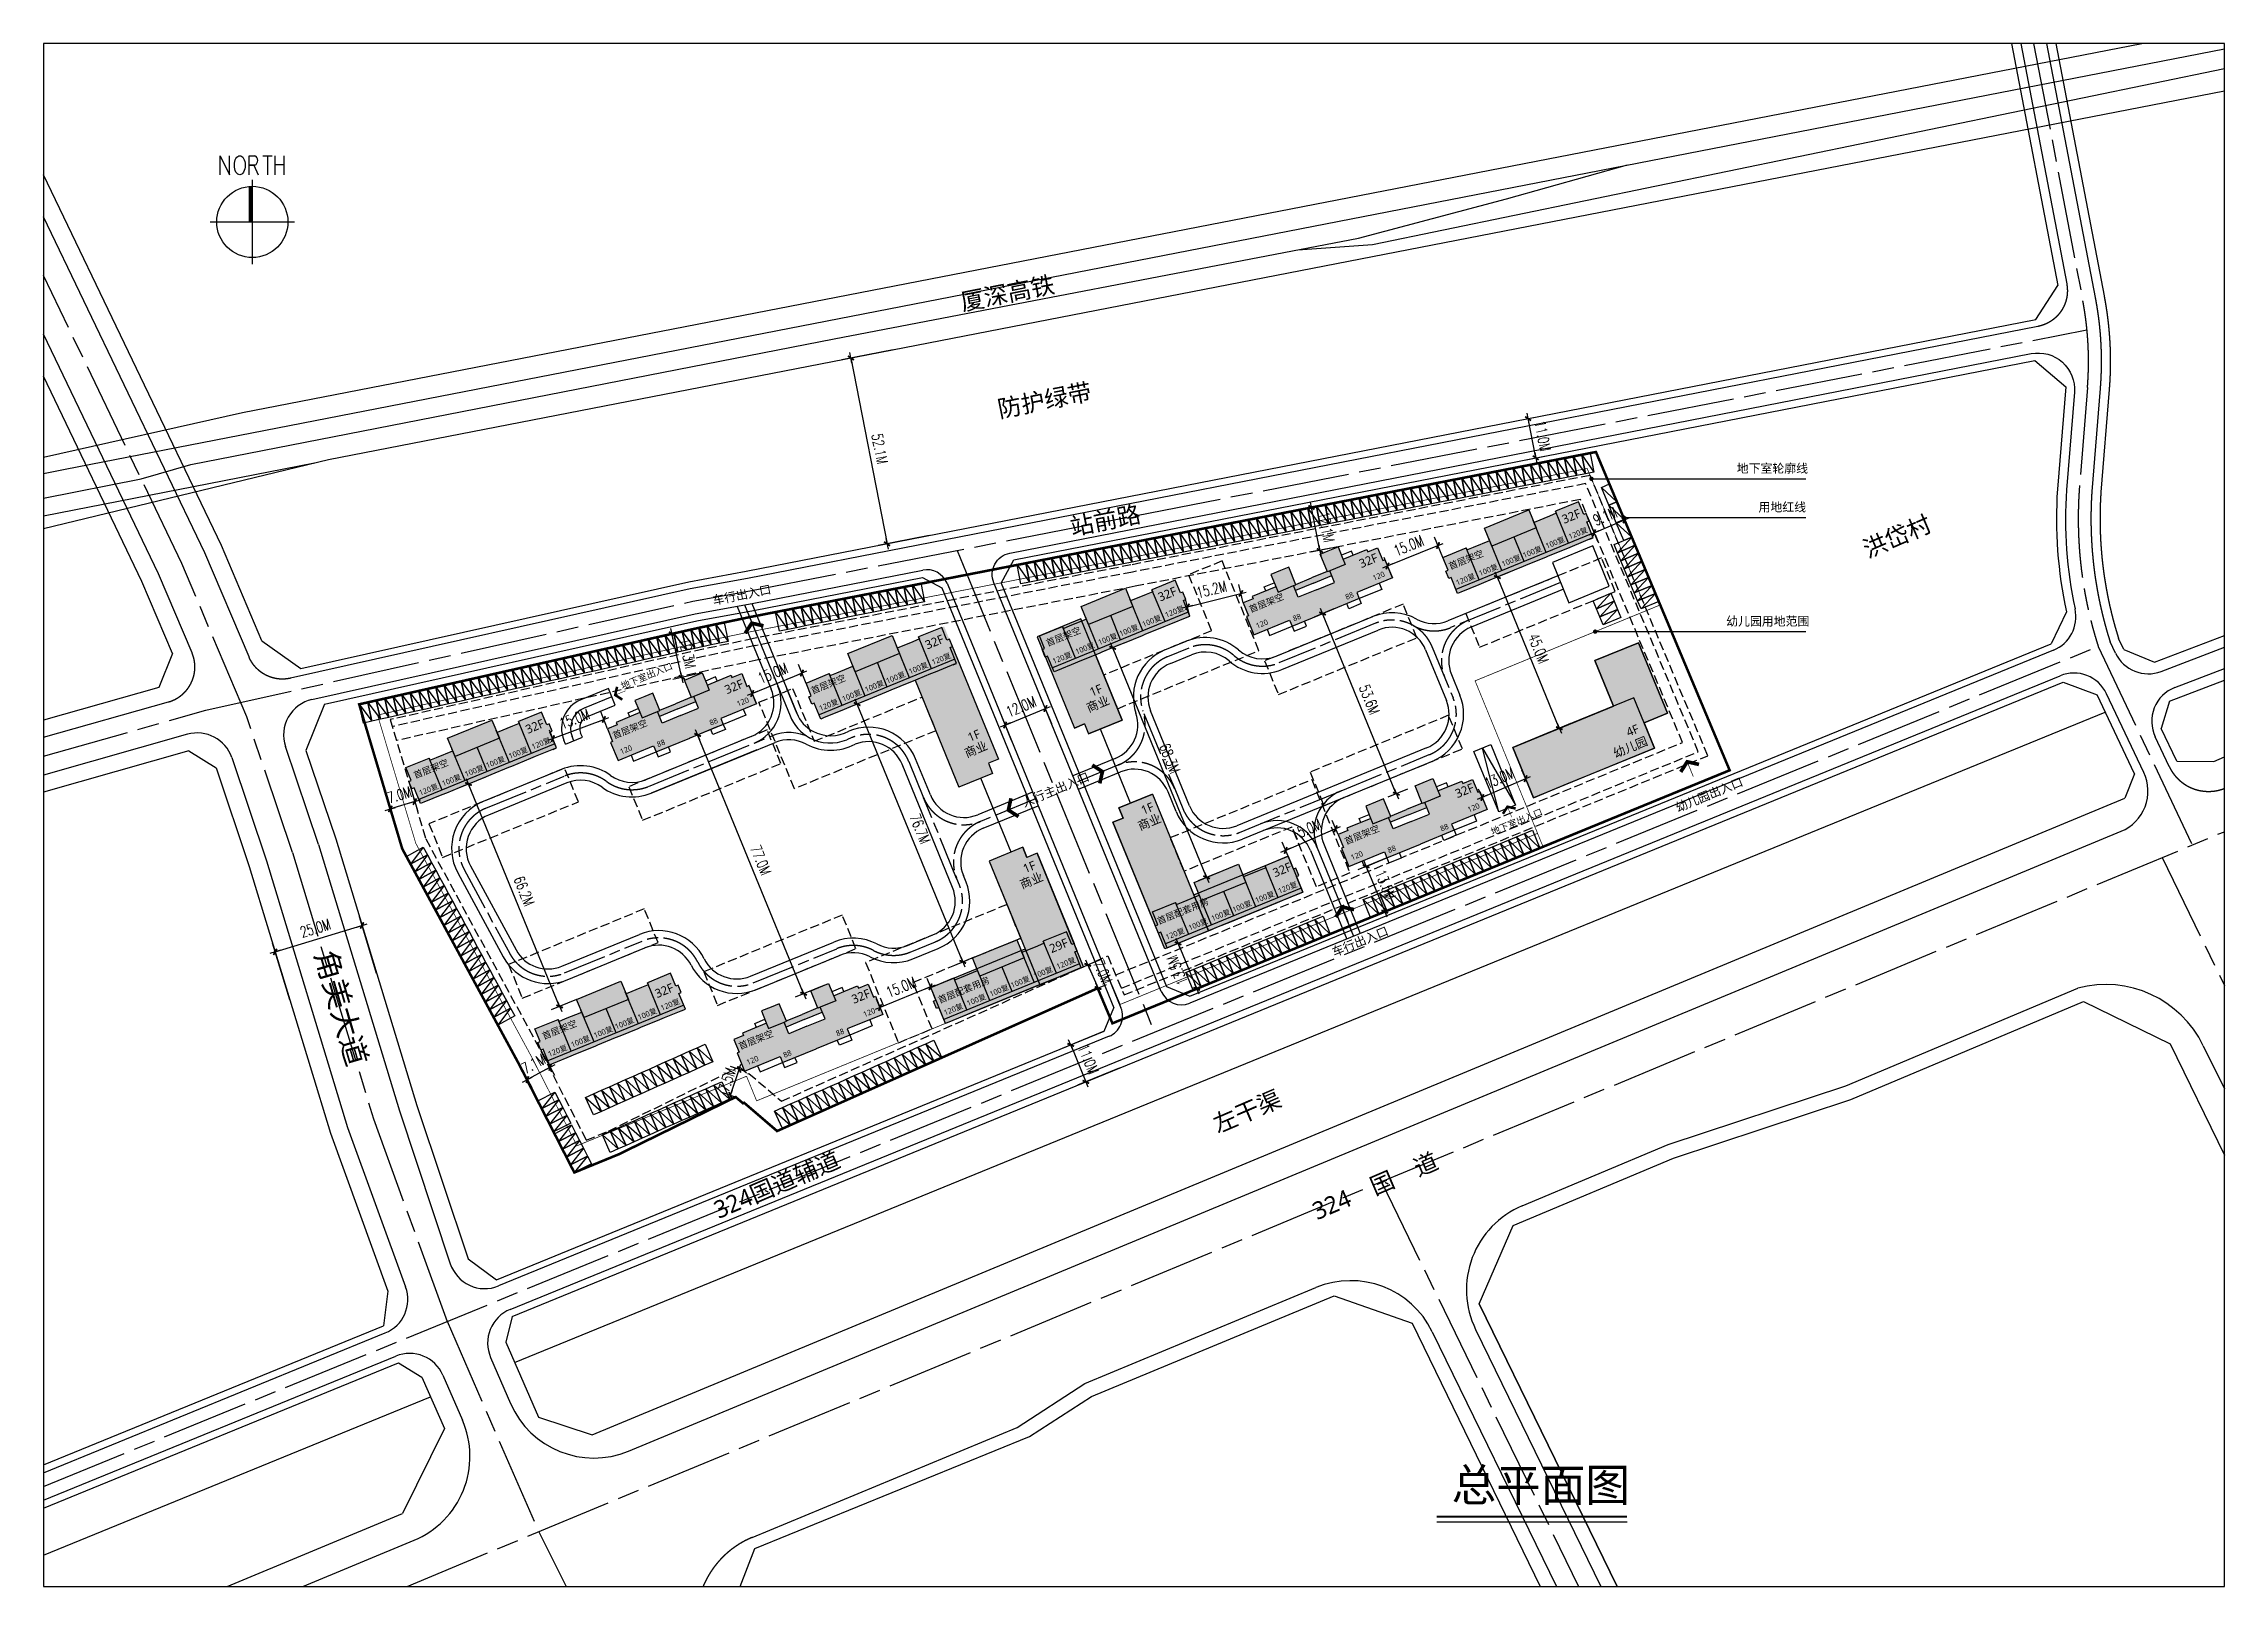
# Model space of a CAD drawing. Header units: inches. Extents: x 855191 to 1455791, y 170967 to 595677.
import ezdxf
from ezdxf.enums import TextEntityAlignment as Align
from ezdxf.lldxf.tags import DXFTag
from ezdxf.xclip import XClip

# ---------------------------------------------------------------- set-up
doc = ezdxf.new("R2010")
doc.units = ezdxf.units.IN
doc.header["$LTSCALE"] = 1000
doc.header["$MEASUREMENT"] = 0
doc.header["$XCLIPFRAME"] = 2
for name, pattern in [('__DASH', [0.35, 0.25, -0.1]), ('ACAD_ISO08W100', [36, 24, -3, 6, -3]), ('DASHED', [0.75, 0.5, -0.25])]:
    doc.linetypes.add(name, pattern=pattern)
for name, color, linetype in [('06S1中心线', 52, 'ACAD_ISO08W100'), ('06S路名', 7, 'Continuous'), ('AXIS', 3, 'Continuous'), ('BALCONY', 200, 'Continuous'), ('CAR', 146, 'Continuous'), ('PUB_DIM', 3, 'Continuous'), ('road', 175, 'Continuous'), ('SOLID_HATCH', 252, 'Continuous'), ('Text_楼号', 1, 'Continuous'), ('wall', 130, 'Continuous'), ('地下室轮廓', 6, 'Continuous'), ('填充', 7, 'Continuous'), ('户型面积', 1, 'Continuous'), ('用地红线', 1, 'Continuous'), ('退红线', 5, 'Continuous'), ('道路中线', 52, 'Continuous')]:
    doc.layers.add(name, color=color, linetype=linetype)
doc.styles.add('DIM_FONT', font='simplex_.ttf', dxfattribs={"width": 0.7, "bigfont": 'GBCBIG'})
doc.styles.add('H', font='msyh.ttf')
doc.styles.add('H竖', font='msyh.ttf')
tags = doc.linetypes.add('CENTER', pattern=[2, 1.25, -0.25, 0.25, -0.25]).pattern_tags.tags
tags[10:11] = [DXFTag(74, 4), DXFTag(75, 0), DXFTag(340, '0'), DXFTag(46, 1.0), DXFTag(50, 0.0), DXFTag(44, 0.0), DXFTag(45, 0.0)]
tags[8:9] = [DXFTag(74, 4), DXFTag(75, 0), DXFTag(340, '0'), DXFTag(46, 1.0), DXFTag(50, 0.0), DXFTag(44, 0.0), DXFTag(45, 0.0)]
tags[6:7] = [DXFTag(74, 4), DXFTag(75, 0), DXFTag(340, '0'), DXFTag(46, 1.0), DXFTag(50, 0.0), DXFTag(44, 0.0), DXFTag(45, 0.0)]
tags[4:5] = [DXFTag(74, 4), DXFTag(75, 0), DXFTag(340, '0'), DXFTag(46, 1.0), DXFTag(50, 0.0), DXFTag(44, 0.0), DXFTag(45, 0.0)]
doc.dimstyles.new('DIMN1', dxfattribs={"dimscale": 10, "dimtxt": 300, "dimasz": 1, "dimexe": 250, "dimexo": 300, "dimgap": 150, "dimtad": 1, "dimdec": 1, "dimlfac": 1000, "dimzin": 0, "dimdsep": 46, "dimtxsty": 'DIM_FONT', "dimblk": '_DIMX', "dimcen": 0.09, "dimclrt": 7, "dimazin": 0, "dimtfac": 1, "dimtdec": 1, "dimtix": 1, "dimtmove": 2, "dimatfit": 3, "dimldrblk": '_DIMX', "dimfxl": 1, "dimtolj": 1, "dimtzin": 0, "dimarcsym": 0})

msp = doc.modelspace()

# ---------------------------------------------------------------- texts
at = {"layer": '06S路名', "linetype": 'Continuous', "style": 'H竖'}
msp.add_text(' 角美大道', height=6000, rotation=286.30311842, dxfattribs=at).set_placement((937047.11, 331214.35), align=Align.MIDDLE)
at = {"layer": 'Text_楼号', "color": 0, "linetype": 'Continuous', "style": 'H'}
for s, rotation, p in [('厦深高铁', 11.16359127, (1108260.31, 522111.09)), ('防护绿带', 11.16359127, (1118461.66, 492631.83)), ('站前路', 11.16359127, (1138419.6, 460195.76)), ('洪岱村', 23.21693109, (1357548.25, 453952.69)), ('左干渠', 23.21693109, (1178553.39, 295665.65)), ('324国道辅道', 23.21693109, (1041117.19, 272106.12)), ('324    国    道', 23.21693109, (1205937.43, 271753.09))]:
    msp.add_text(s, height=4800, rotation=rotation, dxfattribs=at).set_placement(p)
at = {"layer": 'Text_楼号', "linetype": 'Continuous', "extrusion": (0.000259753, -0.0002839, 1), "style": 'H'}
for s, p in [('地下室轮廓线', (1321484, 477534.18, 216.81)), ('用地红线', (1327483.67, 466864.23, 221.4)), ('幼儿园用地范围', (1318574.4, 435447.34, 228))]:
    msp.add_text(s, height=2400, dxfattribs=at).set_placement(p)
at = {"layer": 'Text_楼号', "linetype": 'Continuous', "extrusion": (0.000206508, -0.000324693, 1), "style": 'H'}
for s, height, p in [('32F', 2400, (1273956.98, 463456.79, 121.73)), ('32F', 2400, (1218087.94, 451265.79, 114.15)), ('首层架空', 1800, (1242609.21, 450852.07, 119.34)), ('32F', 2400, (1162698.73, 442049.3, 105.7)), ('首层架空', 1800, (1187623.5, 438981.28, 111.84)), ('32F', 2400, (1098571.18, 428871.77, 96.74)), ('首层架空', 1800, (1131724.17, 429709.41, 103.31)), (' 地下室出入口', 1800, (1014063.87, 417679.61, 82.92)), ('32F', 2400, (1043347.51, 416540.23, 89.34)), ('首层架空', 1800, (1066966.75, 416584.92, 94.2)), ('32F', 2400, (988513.46, 405622.42, 81.56)), ('首层架空', 1800, (1012335.94, 404216.44, 86.93)), ('幼儿园', 2400, (1288108.8, 399015.04, 145.57)), ('4F', 2400, (1291654.06, 404846.53, 144.41)), ('首层架空', 1800, (957521.19, 393293.75, 79.16)), ('32F', 2400, (1244545.46, 387942.56, 140.17)), (' 地下室出入口', 1800, (1253651, 377523.89, 145.43)), ('首层架空', 1800, (1213939.47, 375140.09, 138.01)), ('32F', 2400, (1194318.2, 366153.62, 136.87)), ('首层配套用房', 1800, (1162304.54, 353160.92, 134.48)), ('29F', 2400, (1132797.06, 345271.5, 130.95)), ('32F', 2400, (1024143.99, 332889.66, 112.53)), ('首层配套用房', 1800, (1101950.5, 331446.28, 129.07)), ('32F', 2400, (1078317.12, 331324.93, 124.23)), ('首层架空', 1800, (992943.17, 321481.12, 109.79)), ('首层架空', 1800, (1047047.06, 318720.4, 121.86))]:
    msp.add_text(s, height=height, rotation=22.28, dxfattribs=at).set_placement(p)
at = {"layer": 'Text_楼号', "linetype": 'Continuous', "style": 'H'}
for s, rotation, p in [('车行出入口', 11.46720823, (1039685.49, 441104.39)), ('商业', 22.28, (1142996.92, 411531.29)), ('1F', 22.28, (1143864.4, 415887.51)), ('商业', 22.28, (1109409.58, 399070.11)), ('1F', 22.28, (1110277.06, 403426.33)), ('人行主出入口', 22.28, (1125264.41, 385467.68)), ('幼儿园出入口', 22.28, (1305290.72, 384081.34)), ('1F', 22.28, (1158035.8, 383362.9)), ('商业', 22.28, (1157168.32, 379006.68)), ('商业', 22.28, (1124669.15, 362917.31)), ('1F', 22.28, (1125536.63, 367273.53)), ('车行出入口', 22.28, (1210648.5, 344277.4))]:
    msp.add_text(s, height=2400, rotation=rotation, dxfattribs=at).set_placement(p)
msp.add_text('总平面图', height=9000, dxfattribs=at).set_placement((1242966.7, 194378.63))

# ---------------------------------------------------------------- blocks, each defined once
blk = doc.blocks.new('67234234234')
at = {"layer": '填充'}
h = blk.add_hatch(color=5, dxfattribs=at)
h.dxf.hatch_style = 1
h.paths.add_polyline_path([(665542, -193571), (662642, -193571), (662642, -192871), (655542, -192871), (655542, -189221), (650242, -189221), (650242, -194421), (650942, -194421), (650942, -197871), (645542, -197871), (640142, -197871), (640142, -194421), (640842, -194421), (640842, -189221), (635542, -189221), (635542, -192871), (628442, -192871), (628442, -193571), (625542, -193571), (625542, -197371), (624942, -197371), (624942, -202771), (635542, -202771), (635542, -204571), (645542, -204571), (655542, -204571), (655542, -202771), (666142, -202771), (666142, -197371), (665542, -197371)])
h = blk.add_hatch(color=5, dxfattribs=at)
h.dxf.hatch_style = 1
h.paths.add_polyline_path([(650942, -194421), (650242, -194421), (650242, -194321), (645542, -194321), (640842, -194321), (640842, -194421), (640142, -194421), (640142, -195871), (645542, -195871), (650942, -195871)])
at = {"layer": 'BALCONY'}
for p, q in [((632542, -192871), (632542, -191671)), ((632542, -191671), (635542, -191671)), ((658542, -191671), (655542, -191671)), ((658542, -192871), (658542, -191671)), ((645542, -195871, 0), (640142, -195871, 0)), ((640842, -194321, 0), (645542, -194321, 0)), ((650242, -194321, 0), (645542, -194321, 0)), ((645542, -195871, 0), (650942, -195871, 0)), ((628842, -202771), (628842, -204571)), ((662242, -202771), (662242, -204571)), ((628842, -204571), (635542, -204571)), ((635542, -204571, 0), (635542, -206071)), ((635542, -206071), (639242, -206071)), ((639242, -206071), (639242, -204571, 0)), ((651842, -206071), (651842, -204571, 0)), ((655542, -206071), (651842, -206071)), ((655542, -204571, 0), (655542, -206071)), ((662242, -204571), (655542, -204571))]:
    blk.add_line(p, q, dxfattribs=at)
at = {"layer": 'wall'}
for p, q in [((638442, -189221), (635542, -189221)), ((635542, -189221), (635542, -192271)), ((640842, -189221), (638442, -189221)), ((638442, -189221), (638442, -189221)), ((640842, -194421), (640842, -189221)), ((650242, -194421), (650242, -189221)), ((650242, -189221), (652642, -189221)), ((652642, -189221), (652642, -189221)), ((652642, -189221), (655542, -189221)), ((655542, -189221), (655542, -192271)), ((625542, -197371), (624942, -197371)), ((624942, -197371), (624942, -202771)), ((628442, -193571), (625542, -193571)), ((625542, -193571), (625542, -197371)), ((635542, -192871), (628442, -192871)), ((628442, -192871), (628442, -193571)), ((635542, -192261, 0), (635542, -194421, 0)), ((635542, -194421, 0), (640142, -194421, 0)), ((640142, -197871), (640142, -194421)), ((640142, -194421), (640842, -194421)), ((645542, -197871), (640142, -197871)), ((645542, -197871), (650942, -197871)), ((650942, -194421), (650242, -194421)), ((650942, -197871), (650942, -194421)), ((655542, -194421, 0), (650942, -194421, 0)), ((655542, -192261, 0), (655542, -194421, 0)), ((655542, -192871), (662642, -192871)), ((662642, -192871), (662642, -193571)), ((662642, -193571), (665542, -193571)), ((665542, -193571), (665542, -197371)), ((665542, -197371), (666142, -197371)), ((666142, -197371), (666142, -202771)), ((624942, -202771), (635542, -202771)), ((635542, -202771), (635542, -204571)), ((655542, -202771, 0), (655542, -204571)), ((666142, -202771), (655542, -202771)), ((635542, -204571), (645542, -204571)), ((645542, -204571), (645542, -204571)), ((655542, -204571), (645542, -204571)), ((645542, -204571), (645542, -204571))]:
    blk.add_line(p, q, dxfattribs=at)
at = {"layer": '户型面积', "style": 'H'}
for s, p in [('120', (626402, -201597, 0)), ('88', (636541, -203590, 0)), ('88', (652217, -203590, 0)), ('120', (661158, -201597, 0))]:
    blk.add_text(s, height=1500, dxfattribs=at).set_placement(p)
blk = doc.blocks.new('768345345345')
at = {"layer": '填充'}
h = blk.add_hatch(color=5, dxfattribs=at)
h.dxf.hatch_style = 1
h.paths.add_polyline_path([(797228, -274214), (803613, -271597), (803840, -272153), (810133, -269573), (808711, -266104), (820925, -261099), (822348, -264568), (828455, -262066), (828227, -261510), (834612, -258893), (836052, -262410), (836700, -262144), (837534, -264180), (836887, -264445), (838669, -268794), (801286, -284115), (799504, -279765), (798856, -280031), (798021, -277993), (798669, -277728)])
at = {"layer": 'SOLID_HATCH'}
for p, q in [((825722, -272803), (822120, -264012)), ((831829, -270301), (828227, -261510)), ((813508, -277808), (809906, -269017)), ((819615, -275306), (816866, -268598)), ((807216, -280388), (803613, -271598))]:
    blk.add_line(p, q, dxfattribs=at)
at = {"layer": 'wall'}
for p, q in [((808711, -266104), (820925, -261099)), ((820925, -261099), (822974, -266095)), ((826604, -262824), (822348, -264569)), ((828455, -262065), (826604, -262824)), ((826604, -262824), (826604, -262824)), ((834612, -258893), (828227, -261510)), ((828227, -261510), (828455, -262065)), ((836052, -262410), (834612, -258893)), ((836699, -262142), (836052, -262410)), ((837534, -264180), (836699, -262142)), ((836887, -264445), (837534, -264180)), ((838214, -267684), (800831, -283004)), ((805691, -271394), (810133, -269574)), ((810759, -271100), (808711, -266104)), ((822974, -266095), (810759, -271100)), ((838299, -268946), (832839, -271183)), ((838669, -268794), (836887, -264445)), ((837744, -269174), (838669, -268794)), ((837744, -269174), (837744, -269174)), ((838299, -268946), (838299, -268946)), ((797228, -274214), (803613, -271598)), ((798670, -277730), (797228, -274214)), ((803613, -271598), (803840, -272153)), ((803840, -272153), (805691, -271394)), ((805691, -271394), (805691, -271394)), ((820625, -276189), (819330, -276720)), ((825529, -274179), (820625, -276189)), ((820625, -276189), (820625, -276189)), ((826270, -273876), (825529, -274179)), ((825529, -274179), (825529, -274179)), ((831544, -271714), (826270, -273876)), ((826270, -273876), (826270, -273876)), ((831545, -271714), (831544, -271714)), ((832839, -271183), (831545, -271714)), ((832839, -271183), (832839, -271183)), ((798021, -277993), (798670, -277730)), ((798856, -280031), (798021, -277993)), ((799504, -279765), (798856, -280031)), ((801286, -284115), (799504, -279765)), ((807116, -281726), (802211, -283735)), ((808411, -281195), (807116, -281726)), ((807116, -281726), (807116, -281726)), ((813685, -279033), (808411, -281195)), ((808411, -281195), (808411, -281195)), ((813686, -279033), (813685, -279033)), ((814426, -278730), (813686, -279033)), ((819330, -276720), (814426, -278730)), ((814426, -278730), (814426, -278730)), ((819330, -276720), (819330, -276720)), ((802211, -283735), (801286, -284115)), ((802211, -283735), (802211, -283735))]:
    blk.add_line(p, q, dxfattribs=at)
at = {"layer": '户型面积', "style": 'H'}
for s, rotation, p in [('100复', 22.284905, (825895, -271837)), ('120复', 22.284905, (832200, -269253)), ('100复', 22.285123, (807506, -279373)), ('100复', 22.285123, (813784, -276800)), ('100复', 22.284905, (819617, -274410)), ('120复', 22.285123, (801201, -281958))]:
    blk.add_text(s, height=1500, rotation=rotation, dxfattribs=at).set_placement(p)
blk = doc.blocks.new('5671212')
at = {"layer": 'wall'}
for p, q in [((979364, -329122), (967334, -334051)), ((987327, -348554), (979364, -329122)), ((967334, -334051), (972453, -346543)), ((978005, -344268), (963200, -350335)), ((983693, -358148), (978005, -344268)), ((953947, -354127), (944694, -357919)), ((963200, -350335), (953947, -354127)), ((980849, -351208), (987327, -348554)), ((944694, -357919), (950382, -371799)), ((968888, -364215), (983693, -358148)), ((959635, -368007), (968888, -364215)), ((950382, -371799), (959635, -368007))]:
    blk.add_line(p, q, dxfattribs=at)
blk = doc.blocks.new('567345345345')
for p, q in [((1075522, 601447), (1095121, 499077)), ((595221, 464183), (1163623, 574503)), ((618819, 451190), (1163603, 557123)), ((1089078, 489778), (1095121, 499077)), ((1088757, 478508), (1097294, 471229)), ((482455, 438798), (595221, 464183)), ((482455, 418260), (618819, 451190)), ((735554, 411596), (782511, 420763)), ((735924, 409631), (782501, 418723)), ((782501, 418723), (787791, 415871, 0)), ((787791, 415871, 0), (835168, 300266, 0)), ((789212, 417149), (837117, 300258)), ((804113, 417182, 0), (849612, 306159, 0)), ((1160089, 413387), (1163441, 414612)), ((614317, 385153), (719871, 408762)), ((719871, 408762), (735554, 411596)), ((720268, 406801), (735924, 409631)), ((1097508, 409278), (1093341, 400431)), ((1147492, 405292), (1160089, 413387)), ((1148856, 402602), (1161431, 410683)), ((1161431, 410683), (1163438, 411417)), ((617749, 383871), (720268, 406801)), ((1121800, 395400), (1147492, 405292)), ((1123635, 392891), (1148856, 402602)), ((1151357, 397671), (1163431, 405431)), ((575934, 397794), (572140, 388406)), ((600535, 401257), (611212, 393681)), ((1093900, 398715), (856051, 301508)), ((856060, 303456), (1093341, 400431)), ((1111004, 397944), (1109528, 401060)), ((1113328, 398877), (1111860, 401978)), ((1113328, 398877), (1121800, 395400)), ((1125932, 384668), (1163424, 399102)), ((1127391, 388444), (1151357, 397671)), ((668902, 217244), (1095753, 391694)), ((572140, 388406), (482455, 363000)), ((669431, 215299), (1096591, 389876)), ((1096591, 389876), (1105925, 386471)), ((1116244, 364676), (1105925, 386471)), ((1118817, 365084), (1108575, 386717)), ((1125932, 384668), (1123596, 377190)), ((617749, 383871), (612664, 371115)), ((670116, 202616), (1108203, 381659)), ((1138063, 368109), (1163400, 378627)), ((580025, 375569), (482455, 347930)), ((1125791, 366713), (1121946, 374833)), ((1127878, 368147), (1123596, 377190)), ((580399, 370998), (482455, 343253)), ((580399, 370998), (587889, 366354)), ((592229, 369134), (601789, 340698)), ((616076, 345273), (607021, 372208)), ((612664, 371115), (620839, 346798)), ((1127878, 368147), (1138063, 368109)), ((1141237, 360765), (1163390, 369961)), ((587889, 366354), (597027, 339173)), ((1116244, 364676), (1113563, 357939)), ((691522, 182742), (1113563, 357939)), ((701530, 178235), (1112572, 348866)), ((616076, 345273), (638414, 271877)), ((620839, 346798), (643183, 273380)), ((597027, 339173), (619373, 265750)), ((601789, 340698), (624117, 267335)), ((849612, 306159, 0), (856060, 303456, 0)), ((1036704, 278797), (1100663, 305692)), ((1155704, 304825), (1163299, 289251)), ((832463, 293812), (835168, 300266, 0)), ((665097, 225411), (832463, 293812)), ((833835, 292429), (665681, 223705)), ((1135199, 289836), (1163234, 232345)), ((987851, 262611), (1036704, 278797)), ((638414, 271877), (652409, 229806)), ((643183, 273380), (657346, 231158)), ((619373, 265750), (635216, 222269)), ((624117, 267335), (640116, 223428)), ((947595, 245733), (987851, 262611)), ((657346, 231158), (665097, 225411)), ((635216, 222269), (633969, 212690)), ((827162, 196822), (890797, 223238)), ((829031, 193267), (895810, 220988)), ((895810, 220988), (917277, 213414)), ((935806, 218764), (1007255, 72242)), ((503749, 159470), (633969, 212690)), ((505665, 158092), (634503, 210747)), ((669431, 215299), (667692, 208184)), ((917277, 213414), (988141, 68090)), ((922852, 211106), (991736, 69844)), ((934791, 211720), (1005696, 66313)), ((508401, 151648), (637421, 204378)), ((667672, 208230), (676664, 187574)), ((508369, 149474), (638178, 202526)), ((638178, 202526), (644585, 198631)), ((644585, 198631), (650775, 184411)), ((650374, 199112), (655750, 186762)), ((663517, 203996), (669023, 191346)), ((482455, 194757), (495418, 163353)), ((540405, 149604), (646968, 193155)), ((808514, 184750), (827162, 196822)), ((811950, 182210), (829031, 193267)), ((482455, 188204), (492639, 163533)), ((676664, 187574), (691522, 182742)), ((650775, 184411), (639202, 161024)), ((735522, 154450), (808514, 184750)), ((736276, 151419), (811950, 182210)), ((482455, 169858), (493201, 143825)), ((482455, 163306), (492749, 138366)), ((495418, 163353), (503749, 159470)), ((526190, 114110), (639202, 161024)), ((600380, 136246), (642412, 153694)), ((725523, 123671), (736276, 151419)), ((504878, 140435), (508369, 149474)), ((502941, 138576), (514192, 111317)), ((504878, 140435), (515639, 114364)), ((482455, 133466), (489561, 135847)), ((551740, 119303), (586135, 133581)), ((586135, 133581), (600380, 136246)), ((482455, 128193), (492250, 131474)), ((495532, 131625), (504398, 110146)), ((499702, 128074), (506055, 112684)), ((722439, 120817), (746835, 68365)), ((725523, 123671), (751249, 68360)), ((515639, 114364), (526190, 114110)), ((539084, 110801), (551740, 119303)), ((552325, 78402), (643083, 116077)), ((496870, 102191), (504398, 110146)), ((527270, 105897), (539084, 110801)), ((557018, 76019), (644666, 112403)), ((644666, 112403), (671183, 102974)), ((482399, 97393), (496870, 102191)), ((671183, 102974), (687248, 68433)), ((675336, 103530), (691662, 68428)), ((482455, 87930), (496911, 92723)), ((557018, 76019), (553500, 68585))]:
    blk.add_line(p, q)
for points in [[(482455, 358323), (574794, 384481, 0.4513833), (581274, 398008), (572059, 419726), (484531, 602120)], [(1078068, 601445), (1097575, 499551, -0.4131523), (1089670, 487856), (734261, 418476), (718484, 415624), (608363, 390994, -0.3620772), (596974, 396847), (584821, 425492), (500068, 602102)], [(1085196, 601436), (1105418, 495811, -0.0674849), (1106784, 470723), (1104502, 442386, 0.0941692), (1109528, 401060, 0.0941692)], [(1087742, 601434), (1107874, 496281, -0.0674849), (1109276, 470523), (1106995, 442202, 0.0937459), (1111860, 401978, 0.0937459)], [(848229, 304787), (802124, 417287, -0.4729069), (806527, 425451), (1087799, 480358, -0.49668), (1099683, 469741), (1097521, 442901)], [(1097294, 471229), (1095028, 443086, 0.0703835), (1097508, 409278)]]:
    blk.add_lwpolyline(points, format="xyb")
for points in [[(600535, 401257), (589379, 427551), (505617, 602096)], [(575934, 397794), (567501, 417667), (482455, 594889)], [(482455, 435248), (546327, 448569), (1163617, 568674)], [(885801, 508952), (906381, 510438), (1163611, 563534)], [(482455, 429081), (567256, 445915), (580973, 449880), (758158, 484454), (902575, 512171), (943290, 522944), (976640, 532294)], [(611212, 393681), (718088, 417585), (733892, 420442), (1089078, 489778)], [(804113, 417182), (807584, 423620), (1088757, 478508)], [(482455, 424453), (615035, 450276)], [(1009291, 68066), (935806, 218764), (945174, 240381), (989255, 258863), (1038110, 275049), (1102214, 302005), (1126043, 290361), (1163213, 214135)]]:
    blk.add_lwpolyline(points)
for centre, radius, start, end in [((1215755, 434949), 118501, 176.152007, 192.11847), ((783660, 414874), 6000, 22.285014, 101.045858), ((1090117, 407972), 10000, 292.229438, 12.11847), ((1120042, 402224), 10000, 205.336219, 291.057495), ((1099536, 382438), 10000, 25.336219, 112.229438), ((616500, 375394), 10000, 102.607402, 198.581933), ((1130984, 379112), 10000, 111.057495, 205.336219), ((582751, 365948), 10000, 18.581933, 105.816245), ((1136637, 371848), 12000, 205.336219, 292.544151), ((1107971, 359949), 12000, 292.544151, 25.336219), ((1178923, 320297), 27902, 123.902129, 213.678763), ((1108271, 276724), 29951, 25.961601, 104.715672), ((853781, 307062, 0), 6000, 202.285014, 292.229438), ((831565, 297983, 0), 6000, 292.229438, 22.285014), ((957262, 222678), 25000, 112.747087, 205.995276), ((661898, 232962), 10000, 198.399759, 292.229438), ((630720, 220004), 10000, 292.229438, 20.020978), ((900382, 200148), 25000, 25.995276, 112.544151), ((672686, 207987), 10000, 112.229438, 203.524027), ((641205, 195121), 10000, 23.524027, 112.229438), ((632827, 176784), 25000, 292.544151, 23.524027), ((691945, 201325), 25000, 203.524027, 292.544151), ((501882, 167349), 10000, 202.429652, 292.229438), ((512184, 142391), 10000, 112.229438, 202.429652), ((745107, 131360), 25000, 112.544151, 204.943611), ((487655, 141536), 6000, 288.523287, 22.429652), ((494156, 125785), 6000, 22.429652, 108.523287), ((652668, 92987), 25000, 24.943611, 112.544151), ((492190, 106961), 15000, 288.343358, 22.429652), ((523436, 115133), 10000, 202.429652, 292.544151), ((558318, 64289), 15332, 113.008075, 163.684901)]:
    blk.add_arc(centre, radius, start, end)
at = {"layer": '06S1中心线'}
for p, q in [((791995, 426180), (846352, 293547)), ((494536, 149763), (1106266, 399772)), ((482455, 75383), (1163377, 358045)), ((608933, 342985), (631233, 269713)), ((1123847, 341636), (1163266, 260798)), ((631233, 269713), (651557, 213936)), ((908843, 252384), (998716, 68078)), ((651530, 213994), (676757, 156041)), ((482455, 179031), (528033, 68614)), ((676757, 156041), (720646, 68395))]:
    blk.add_line(p, q, dxfattribs=at)
for points in [[(608933, 342985), (596376, 380335), (578440, 422609), (492299, 602111)], [(482455, 353126), (585122, 382210), (719178, 412193), (734908, 415036), (1103165, 486924)]]:
    blk.add_lwpolyline(points, dxfattribs=at)
blk.add_lwpolyline([(1081632, 601440), (1101981, 495153, -0.0674849), (1103296, 471004), (1101011, 442644, 0.0947386), (1106266, 399772), (1132158, 345086)], format="xyb", dxfattribs=at)
blk = doc.blocks.new('_DIMX')
blk.add_line((-150, 0), (150, 0))
at = {"const_width": 50}
blk.add_lwpolyline([(-70, -70), (70, 70)], dxfattribs=at)
blk = doc.blocks.new('*D13')
at = {"layer": 'Defpoints', "color": 0, "transparency": 16777216}
for p in [(1089172, 511413), (1087471, 457996), (1099118, 460261)]:
    blk.add_point(p, dxfattribs=at)
at = {"layer": 'PUB_DIM', "color": 0, "lineweight": -2, "transparency": 16777216}
for p, q in [((1089172, 511413), (1075070, 508671)), ((1077526, 509138), (1087469, 458006)), ((1099118, 460261), (1085017, 457519))]:
    blk.add_line(p, q, dxfattribs=at)
at = {"layer": 'PUB_DIM', "color": 0, "lineweight": -2, "transparency": 16777216, "xscale": 10, "yscale": 10, "zscale": 10}
for p, rotation in [((1077524, 509148), 101.0038109321907), ((1087471, 457996), 281.0038109321908)]:
    blk.add_blockref('_DIMX', p, dxfattribs=dict(at, rotation=rotation))
at = {"layer": 'PUB_DIM', "color": 7, "transparency": 16777216, "insert": (1085462, 484148), "char_height": 3000, "attachment_point": 5, "rotation": 281.003811, "style": 'DIM_FONT'}
blk.add_mtext('\\A1;52.1M', dxfattribs=at)
blk = doc.blocks.new('*D35')
at = {"layer": 'Defpoints', "color": 0, "transparency": 16777216}
for p in [(972207, 391856), (976889, 393775), (1001982, 332548)]:
    blk.add_point(p, dxfattribs=at)
at = {"layer": 'PUB_DIM', "color": 0, "lineweight": -2, "transparency": 16777216}
for p, q in [((976889, 393775), (969894, 390908)), ((997295, 330638), (972211, 391847)), ((1001982, 332548), (994986, 329681))]:
    blk.add_line(p, q, dxfattribs=at)
at = {"layer": 'PUB_DIM', "color": 0, "lineweight": -2, "transparency": 16777216, "xscale": 10, "yscale": 10, "zscale": 10}
for p, rotation in [((972207, 391856), 112.285014005656), ((997299, 330629), 292.2850140056561)]:
    blk.add_blockref('_DIMX', p, dxfattribs=dict(at, rotation=rotation))
at = {"layer": 'PUB_DIM', "color": 7, "transparency": 16777216, "insert": (987547, 362388), "char_height": 3000, "attachment_point": 5, "rotation": 292.285014, "style": 'DIM_FONT'}
blk.add_mtext('\\A1;66.2M', dxfattribs=at)
blk = doc.blocks.new('*D36')
at = {"layer": 'Defpoints', "color": 0, "transparency": 16777216}
for p in [(1035311, 405371), (1040851, 407642), (1070046, 336399)]:
    blk.add_point(p, dxfattribs=at)
at = {"layer": 'PUB_DIM', "color": 0, "lineweight": -2, "transparency": 16777216}
for p, q in [((1040851, 407642), (1032998, 404424)), ((1064502, 334138), (1035315, 405362)), ((1070046, 336399), (1062193, 333181))]:
    blk.add_line(p, q, dxfattribs=at)
at = {"layer": 'PUB_DIM', "color": 0, "lineweight": -2, "transparency": 16777216, "xscale": 10, "yscale": 10, "zscale": 10}
for p, rotation in [((1035311, 405371), 112.2833172064324), ((1064506, 334129), 292.2833172064324)]:
    blk.add_blockref('_DIMX', p, dxfattribs=dict(at, rotation=rotation))
at = {"layer": 'PUB_DIM', "color": 7, "transparency": 16777216, "insert": (1052703, 370895), "char_height": 3000, "attachment_point": 5, "rotation": 292.283317, "style": 'DIM_FONT'}
blk.add_mtext('\\A1;77.0M', dxfattribs=at)
blk = doc.blocks.new('*D37')
at = {"layer": 'Defpoints', "color": 0, "transparency": 16777216}
for p in [(1082361, 415131), (1079245, 413853), (1111451, 344149)]:
    blk.add_point(p, dxfattribs=at)
at = {"layer": 'PUB_DIM', "color": 0, "lineweight": -2, "transparency": 16777216}
for p, q in [((1082361, 415131), (1076931, 412905)), ((1108331, 342881), (1079248, 413844)), ((1111451, 344149), (1106021, 341924))]:
    blk.add_line(p, q, dxfattribs=at)
at = {"layer": 'PUB_DIM', "color": 0, "lineweight": -2, "transparency": 16777216, "xscale": 10, "yscale": 10, "zscale": 10}
for p, rotation in [((1079245, 413853), 112.2850140056521), ((1108335, 342872), 292.2850140056521)]:
    blk.add_blockref('_DIMX', p, dxfattribs=dict(at, rotation=rotation))
at = {"layer": 'PUB_DIM', "color": 7, "transparency": 16777216, "insert": (1096584, 379508), "char_height": 3000, "attachment_point": 5, "rotation": 292.285014, "style": 'DIM_FONT'}
blk.add_mtext('\\A1;76.7M', dxfattribs=at)
blk = doc.blocks.new('*D18')
at = {"layer": 'Defpoints', "color": 0, "transparency": 16777216}
for p in [(1149612, 429342), (1152729, 430619), (1178621, 367440)]:
    blk.add_point(p, dxfattribs=at)
at = {"layer": 'PUB_DIM', "color": 0, "lineweight": -2, "transparency": 16777216}
for p, q in [((1152729, 430619), (1147299, 428394)), ((1175501, 366172), (1149616, 429333)), ((1178621, 367440), (1173192, 365215))]:
    blk.add_line(p, q, dxfattribs=at)
at = {"layer": 'PUB_DIM', "color": 0, "lineweight": -2, "transparency": 16777216, "xscale": 10, "yscale": 10, "zscale": 10}
for p, rotation in [((1149612, 429342), 112.285014005652), ((1175505, 366163), 292.2850140056521)]:
    blk.add_blockref('_DIMX', p, dxfattribs=dict(at, rotation=rotation))
at = {"layer": 'PUB_DIM', "color": 7, "transparency": 16777216, "insert": (1165353, 398898), "char_height": 3000, "attachment_point": 5, "rotation": 292.285014, "style": 'DIM_FONT'}
blk.add_mtext('\\A1;68.3M', dxfattribs=at)
blk = doc.blocks.new('343434klkl')
at = {"layer": 'AXIS'}
for points, const_width in [([(3958340, -1375177), (3961062, -1373275), (3963784, -1375177)], 1000), ([(3961062, -1373275), (3961062, -1377677)], 200)]:
    blk.add_lwpolyline(points, dxfattribs=dict(at, const_width=const_width))
blk = doc.blocks.new('*D16')
at = {"layer": 'Defpoints', "color": 0, "transparency": 16777216}
for p in [(1207407, 438763), (1210523, 440040), (1230842, 390462)]:
    blk.add_point(p, dxfattribs=at)
at = {"layer": 'PUB_DIM', "color": 0, "lineweight": -2, "transparency": 16777216}
for p, q in [((1210523, 440040), (1205094, 437815)), ((1227722, 389194), (1207411, 438754)), ((1230842, 390462), (1225412, 388236))]:
    blk.add_line(p, q, dxfattribs=at)
at = {"layer": 'PUB_DIM', "color": 0, "lineweight": -2, "transparency": 16777216, "xscale": 10, "yscale": 10, "zscale": 10}
for p, rotation in [((1207407, 438763), 112.2850140056525), ((1227726, 389185), 292.2850140056525)]:
    blk.add_blockref('_DIMX', p, dxfattribs=dict(at, rotation=rotation))
at = {"layer": 'PUB_DIM', "color": 7, "transparency": 16777216, "insert": (1220361, 415119), "char_height": 3000, "attachment_point": 5, "rotation": 292.285014, "style": 'DIM_FONT'}
blk.add_mtext('\\A1;53.6M', dxfattribs=at)
blk = doc.blocks.new('*D17')
at = {"layer": 'Defpoints', "color": 0, "transparency": 16777216}
for p in [(1255572, 448818), (1258688, 450095), (1275742, 408483)]:
    blk.add_point(p, dxfattribs=at)
at = {"layer": 'PUB_DIM', "color": 0, "lineweight": -2, "transparency": 16777216}
for p, q in [((1258688, 450095), (1253259, 447870)), ((1272622, 407215), (1255576, 448809)), ((1275742, 408483), (1270313, 406258))]:
    blk.add_line(p, q, dxfattribs=at)
at = {"layer": 'PUB_DIM', "color": 0, "lineweight": -2, "transparency": 16777216, "xscale": 10, "yscale": 10, "zscale": 10}
for p, rotation in [((1255572, 448818), 112.2850140056519), ((1272626, 407206), 292.2850140056519)]:
    blk.add_blockref('_DIMX', p, dxfattribs=dict(at, rotation=rotation))
at = {"layer": 'PUB_DIM', "color": 7, "transparency": 16777216, "insert": (1266925, 429170), "char_height": 3000, "attachment_point": 5, "rotation": 292.285014, "style": 'DIM_FONT'}
blk.add_mtext('\\A1;45.0M', dxfattribs=at)
blk = doc.blocks.new('*D29')
at = {"layer": 'Defpoints', "color": 0, "transparency": 16777216}
for p in [(1064038, 422396), (1065197, 419568), (1051504, 413952)]:
    blk.add_point(p, dxfattribs=at)
at = {"layer": 'PUB_DIM', "color": 0, "lineweight": -2, "transparency": 16777216}
for p, q in [((1050353, 416784), (1064028, 422392)), ((1065197, 419568), (1063089, 424709)), ((1051504, 413952), (1049396, 419093))]:
    blk.add_line(p, q, dxfattribs=at)
at = {"layer": 'PUB_DIM', "color": 0, "lineweight": -2, "transparency": 16777216, "xscale": 10, "yscale": 10, "zscale": 10}
for p, rotation in [((1064038, 422396), 22.29816498926103), ((1050344, 416780), 202.298164989261)]:
    blk.add_blockref('_DIMX', p, dxfattribs=dict(at, rotation=rotation))
at = {"layer": 'PUB_DIM', "color": 7, "transparency": 16777216, "insert": (1056045, 422382), "char_height": 3000, "attachment_point": 5, "rotation": 22.298165, "style": 'DIM_FONT'}
blk.add_mtext('\\A1;15.0M', dxfattribs=at)
blk = doc.blocks.new('*D30')
at = {"layer": 'Defpoints', "color": 0, "transparency": 16777216}
for p in [(1009481, 409633), (1010447, 407070), (996407, 401774)]:
    blk.add_point(p, dxfattribs=at)
at = {"layer": 'PUB_DIM', "color": 0, "lineweight": -2, "transparency": 16777216}
for p, q in [((995449, 404340), (1009471, 409629)), ((1010447, 407070), (1008598, 411972)), ((996407, 401774), (994558, 406676))]:
    blk.add_line(p, q, dxfattribs=at)
at = {"layer": 'PUB_DIM', "color": 0, "lineweight": -2, "transparency": 16777216, "xscale": 10, "yscale": 10, "zscale": 10}
for p, rotation in [((1009481, 409633), 20.66729122925105), ((995440, 404336), 200.667291229251)]:
    blk.add_blockref('_DIMX', p, dxfattribs=dict(at, rotation=rotation))
at = {"layer": 'PUB_DIM', "color": 7, "transparency": 16777216, "insert": (1001395, 409810), "char_height": 3000, "attachment_point": 5, "rotation": 20.667291, "style": 'DIM_FONT'}
blk.add_mtext('\\A1;15.0M', dxfattribs=at)
blk = doc.blocks.new('*D31')
at = {"layer": 'Defpoints', "color": 0, "transparency": 16777216}
for p in [(1184935, 444314), (1185582, 441708, 0), (1170869, 438054, 0)]:
    blk.add_point(p, dxfattribs=at)
at = {"layer": 'PUB_DIM', "color": 0, "lineweight": -2, "transparency": 16777216}
for p, q in [((1185582, 441708), (1184333, 446740)), ((1170869, 438054), (1169619, 443086)), ((1170232, 440662), (1184926, 444311))]:
    blk.add_line(p, q, dxfattribs=at)
at = {"layer": 'PUB_DIM', "color": 0, "lineweight": -2, "transparency": 16777216, "xscale": 10, "yscale": 10, "zscale": 10}
for p, rotation in [((1184935, 444314), 13.9463152797632), ((1170222, 440660), 193.9463152797632)]:
    blk.add_blockref('_DIMX', p, dxfattribs=dict(at, rotation=rotation))
at = {"layer": 'PUB_DIM', "color": 7, "transparency": 16777216, "insert": (1176851, 445418), "char_height": 3000, "attachment_point": 5, "rotation": 13.946315, "style": 'DIM_FONT'}
blk.add_mtext('\\A1;15.2M', dxfattribs=at)
blk = doc.blocks.new('*D32')
at = {"layer": 'Defpoints', "color": 0, "transparency": 16777216}
for p in [(1239212, 457503), (1240541, 454222, 0), (1226639, 448590, 0)]:
    blk.add_point(p, dxfattribs=at)
at = {"layer": 'PUB_DIM', "color": 0, "lineweight": -2, "transparency": 16777216}
for p, q in [((1225319, 451874), (1239203, 457499)), ((1240541, 454222), (1238273, 459820)), ((1226639, 448590), (1224371, 454188))]:
    blk.add_line(p, q, dxfattribs=at)
at = {"layer": 'PUB_DIM', "color": 0, "lineweight": -2, "transparency": 16777216, "xscale": 10, "yscale": 10, "zscale": 10}
for p, rotation in [((1239212, 457503), 22.05319037360696), ((1225310, 451871), 202.053190373607)]:
    blk.add_blockref('_DIMX', p, dxfattribs=dict(at, rotation=rotation))
at = {"layer": 'PUB_DIM', "color": 7, "transparency": 16777216, "insert": (1231127, 457485), "char_height": 3000, "attachment_point": 5, "rotation": 22.05319, "style": 'DIM_FONT'}
blk.add_mtext('\\A1;15.0M', dxfattribs=at)
blk = doc.blocks.new('*D26')
at = {"layer": 'Defpoints', "color": 0, "transparency": 16777216}
for p in [(1028232, 433189), (1033859, 434456), (1036558, 422471)]:
    blk.add_point(p, dxfattribs=at)
at = {"layer": 'PUB_DIM', "color": 0, "lineweight": -2, "transparency": 16777216}
for p, q in [((1033859, 434456), (1025793, 432640)), ((1030929, 421214), (1028234, 433180)), ((1036558, 422471), (1028492, 420655))]:
    blk.add_line(p, q, dxfattribs=at)
at = {"layer": 'PUB_DIM', "color": 0, "lineweight": -2, "transparency": 16777216, "xscale": 10, "yscale": 10, "zscale": 10}
for p, rotation in [((1028232, 433189), 102.6895395842135), ((1030931, 421204), 282.6895395842135)]:
    blk.add_blockref('_DIMX', p, dxfattribs=dict(at, rotation=rotation))
at = {"layer": 'PUB_DIM', "color": 7, "transparency": 16777216, "insert": (1032527, 427860), "char_height": 3000, "attachment_point": 5, "rotation": 282.68954, "style": 'DIM_FONT'}
blk.add_mtext('\\A1;12.3M', dxfattribs=at)
blk = doc.blocks.new('*D27')
at = {"layer": 'Defpoints', "color": 0, "transparency": 16777216}
for p in [(1209382, 468954), (1204362, 467975), (1211693, 457108, 0)]:
    blk.add_point(p, dxfattribs=at)
at = {"layer": 'PUB_DIM', "color": 0, "lineweight": -2, "transparency": 16777216}
for p, q in [((1209382, 468954), (1201909, 467496)), ((1206671, 456139), (1204364, 467965)), ((1211693, 457108), (1204219, 455651))]:
    blk.add_line(p, q, dxfattribs=at)
at = {"layer": 'PUB_DIM', "color": 0, "lineweight": -2, "transparency": 16777216, "xscale": 10, "yscale": 10, "zscale": 10}
for p, rotation in [((1204362, 467975), 101.0368639177332), ((1206673, 456129), 281.0368639177332)]:
    blk.add_blockref('_DIMX', p, dxfattribs=dict(at, rotation=rotation))
at = {"layer": 'PUB_DIM', "color": 7, "transparency": 16777216, "insert": (1208481, 462630), "char_height": 3000, "attachment_point": 5, "rotation": 281.036864, "style": 'DIM_FONT'}
blk.add_mtext('\\A1;12.1M', dxfattribs=at)
blk = doc.blocks.new('*D28')
at = {"layer": 'Defpoints', "color": 0, "transparency": 16777216}
for p in [(1288799, 468798), (1280430, 465275, 0), (1290587, 464552)]:
    blk.add_point(p, dxfattribs=at)
at = {"layer": 'PUB_DIM', "color": 0, "lineweight": -2, "transparency": 16777216}
for p, q in [((1288799, 468798), (1291556, 462248)), ((1280430, 465275), (1283187, 458725)), ((1282217, 461029), (1290587, 464552)), ((1290596, 464556), (1290605, 464559)), ((1282208, 461025), (1282199, 461021))]:
    blk.add_line(p, q, dxfattribs=at)
at = {"layer": 'PUB_DIM', "color": 0, "lineweight": -2, "transparency": 16777216, "xscale": 10, "yscale": 10, "zscale": 10}
for p, rotation in [((1282217, 461029), 22.8281743995922), ((1290587, 464552), 202.8281743995921)]:
    blk.add_blockref('_DIMX', p, dxfattribs=dict(at, rotation=rotation))
at = {"layer": 'PUB_DIM', "color": 7, "transparency": 16777216, "insert": (1285230, 465573), "char_height": 3000, "attachment_point": 5, "rotation": 22.828174, "style": 'DIM_FONT'}
blk.add_mtext('\\A1;9.1M', dxfattribs=at)
blk = doc.blocks.new('*D21')
at = {"layer": 'Defpoints', "color": 0, "transparency": 16777216}
for p in [(1225144, 371538), (1224552, 356706), (1230263, 359046)]:
    blk.add_point(p, dxfattribs=at)
at = {"layer": 'PUB_DIM', "color": 0, "lineweight": -2, "transparency": 16777216}
for p, q in [((1225144, 371538), (1217119, 368249)), ((1219436, 369188), (1224548, 356715)), ((1230263, 359046), (1222238, 355758))]:
    blk.add_line(p, q, dxfattribs=at)
at = {"layer": 'PUB_DIM', "color": 0, "lineweight": -2, "transparency": 16777216, "xscale": 10, "yscale": 10, "zscale": 10}
for p, rotation in [((1219433, 369197), 112.2833172064332), ((1224552, 356706), 292.2833172064331)]:
    blk.add_blockref('_DIMX', p, dxfattribs=dict(at, rotation=rotation))
at = {"layer": 'PUB_DIM', "color": 7, "transparency": 16777216, "insert": (1224786, 364096), "char_height": 3000, "attachment_point": 5, "rotation": 292.283317, "style": 'DIM_FONT'}
blk.add_mtext('\\A1;13.5M', dxfattribs=at)
blk = doc.blocks.new('*D22')
at = {"layer": 'Defpoints', "color": 0, "transparency": 16777216}
for p in [(992127, 318621), (985852, 315218), (988428, 310470)]:
    blk.add_point(p, dxfattribs=at)
at = {"layer": 'PUB_DIM', "color": 0, "lineweight": -2, "transparency": 16777216}
for p, q in [((992127, 318621), (995894, 311675)), ((985852, 315218), (989620, 308272)), ((994702, 313873), (988428, 310470)), ((994711, 313878), (994720, 313882)), ((988419, 310465), (988410, 310460))]:
    blk.add_line(p, q, dxfattribs=at)
at = {"layer": 'PUB_DIM', "color": 0, "lineweight": -2, "transparency": 16777216, "xscale": 10, "yscale": 10, "zscale": 10}
for p, rotation in [((994702, 313873), 208.4764050496398), ((988428, 310470), 28.47640504963978)]:
    blk.add_blockref('_DIMX', p, dxfattribs=dict(at, rotation=rotation))
at = {"layer": 'PUB_DIM', "color": 7, "transparency": 16777216, "insert": (990125, 314826), "char_height": 3000, "attachment_point": 5, "rotation": 28.476405, "style": 'DIM_FONT'}
blk.add_mtext('\\A1;7.1M', dxfattribs=at)
blk = doc.blocks.new('*D23')
at = {"layer": 'Defpoints', "color": 0, "transparency": 16777216}
for p in [(949023, 390567), (955759, 392575), (950685, 384992)]:
    blk.add_point(p, dxfattribs=at)
at = {"layer": 'PUB_DIM', "color": 0, "lineweight": -2, "transparency": 16777216}
for p, q in [((949023, 390567), (951400, 382596)), ((955759, 392575), (958135, 384604)), ((950676, 384989), (950666, 384986)), ((957421, 387000), (950685, 384992)), ((957430, 387003), (957440, 387006))]:
    blk.add_line(p, q, dxfattribs=at)
at = {"layer": 'PUB_DIM', "color": 0, "lineweight": -2, "transparency": 16777216, "xscale": 10, "yscale": 10, "zscale": 10}
for p, rotation in [((950685, 384992), 16.60152637307638), ((957421, 387000), 196.6015263730764)]:
    blk.add_blockref('_DIMX', p, dxfattribs=dict(at, rotation=rotation))
at = {"layer": 'PUB_DIM', "color": 7, "transparency": 16777216, "insert": (953190, 388890), "char_height": 3000, "attachment_point": 5, "rotation": 16.601526, "style": 'DIM_FONT'}
blk.add_mtext('\\A1;7.0M', dxfattribs=at)
blk = doc.blocks.new('*D24')
at = {"layer": 'Defpoints', "color": 0, "transparency": 16777216}
for p in [(1140948, 341270), (1143795, 334875), (1145598, 335678)]:
    blk.add_point(p, dxfattribs=at)
at = {"layer": 'PUB_DIM', "color": 0, "lineweight": -2, "transparency": 16777216}
for p, q in [((1140948, 341270), (1145034, 343089)), ((1142746, 342082), (1142742, 342091)), ((1142750, 342072), (1145598, 335678)), ((1143795, 334875), (1147882, 336694)), ((1145602, 335668), (1145606, 335659))]:
    blk.add_line(p, q, dxfattribs=at)
at = {"layer": 'PUB_DIM', "color": 0, "lineweight": -2, "transparency": 16777216, "xscale": 10, "yscale": 10, "zscale": 10}
for p, rotation in [((1142750, 342072), 294.0008303315604), ((1145598, 335678), 114.0008303315604)]:
    blk.add_blockref('_DIMX', p, dxfattribs=dict(at, rotation=rotation))
at = {"layer": 'PUB_DIM', "color": 7, "transparency": 16777216, "insert": (1146933, 340103), "char_height": 3000, "attachment_point": 5, "rotation": 294.00083, "style": 'DIM_FONT'}
blk.add_mtext('\\A1;7.0M', dxfattribs=at)
blk = doc.blocks.new('*D25')
at = {"layer": 'Defpoints', "color": 0, "transparency": 16777216}
for p in [(1147249, 323785), (1151410, 313603), (1142221, 309847)]:
    blk.add_point(p, dxfattribs=at)
at = {"layer": 'PUB_DIM', "color": 0, "lineweight": -2, "transparency": 16777216}
for p, q in [((1147249, 323785), (1135745, 319084)), ((1138063, 320020), (1142217, 309856)), ((1151410, 313603), (1139906, 308901))]:
    blk.add_line(p, q, dxfattribs=at)
at = {"layer": 'PUB_DIM', "color": 0, "lineweight": -2, "transparency": 16777216, "xscale": 10, "yscale": 10, "zscale": 10}
for p, rotation in [((1138059, 320030), 112.2294380395834), ((1142221, 309847), 292.2294380395834)]:
    blk.add_blockref('_DIMX', p, dxfattribs=dict(at, rotation=rotation))
at = {"layer": 'PUB_DIM', "color": 7, "transparency": 16777216, "insert": (1142935, 316081), "char_height": 3000, "attachment_point": 5, "rotation": 292.229438, "style": 'DIM_FONT'}
blk.add_mtext('\\A1;11.0M', dxfattribs=at)
blk = doc.blocks.new('*D33')
at = {"layer": 'Defpoints', "color": 0, "transparency": 16777216}
for p in [(942883, 352918), (946902, 339713), (922985, 332435)]:
    blk.add_point(p, dxfattribs=at)
at = {"layer": 'PUB_DIM', "color": 0, "lineweight": -2, "transparency": 16777216}
for p, q in [((946902, 339713), (942156, 355310)), ((918976, 345642), (942874, 352915)), ((922985, 332435), (918239, 348031))]:
    blk.add_line(p, q, dxfattribs=at)
at = {"layer": 'PUB_DIM', "color": 0, "lineweight": -2, "transparency": 16777216, "xscale": 10, "yscale": 10, "zscale": 10}
for p, rotation in [((942883, 352918), 16.92719187699885), ((918967, 345639), 196.9271918769988)]:
    blk.add_blockref('_DIMX', p, dxfattribs=dict(at, rotation=rotation))
at = {"layer": 'PUB_DIM', "color": 7, "transparency": 16777216, "insert": (930046, 352168), "char_height": 3000, "attachment_point": 5, "rotation": 16.927192, "style": 'DIM_FONT'}
blk.add_mtext('\\A1;25.0M', dxfattribs=at)
blk = doc.blocks.new('*D34')
at = {"layer": 'Defpoints', "color": 0, "transparency": 16777216}
for p in [(1260849, 491833), (1264029, 492454), (1262956, 481036)]:
    blk.add_point(p, dxfattribs=at)
at = {"layer": 'PUB_DIM', "color": 0, "lineweight": -2, "transparency": 16777216}
for p, q in [((1260849, 491833), (1266483, 492932)), ((1266135, 481667), (1264031, 492444)), ((1262956, 481036), (1268590, 482136))]:
    blk.add_line(p, q, dxfattribs=at)
at = {"layer": 'PUB_DIM', "color": 0, "lineweight": -2, "transparency": 16777216, "xscale": 10, "yscale": 10, "zscale": 10}
for p, rotation in [((1264029, 492454), 101.0458575633151), ((1266136, 481657), 281.045857563315)]:
    blk.add_blockref('_DIMX', p, dxfattribs=dict(at, rotation=rotation))
at = {"layer": 'PUB_DIM', "color": 7, "transparency": 16777216, "insert": (1268046, 487634), "char_height": 3000, "attachment_point": 5, "rotation": 281.045858, "style": 'DIM_FONT'}
blk.add_mtext('\\A1;11.0M', dxfattribs=at)
blk = doc.blocks.new('*D14')
at = {"layer": 'Defpoints', "color": 0, "transparency": 16777216}
for p in [(1131097, 412641), (1132831, 408410, 0), (1121728, 403860, 0)]:
    blk.add_point(p, dxfattribs=at)
at = {"layer": 'PUB_DIM', "color": 0, "lineweight": -2, "transparency": 16777216}
for p, q in [((1132831, 408410), (1130149, 414954)), ((1121728, 403860), (1119046, 410404)), ((1120003, 408094), (1131088, 412637))]:
    blk.add_line(p, q, dxfattribs=at)
at = {"layer": 'PUB_DIM', "color": 0, "lineweight": -2, "transparency": 16777216, "xscale": 10, "yscale": 10, "zscale": 10}
for p, rotation in [((1119994, 408091), 202.2850140072827), ((1131097, 412641), 22.28501400728267)]:
    blk.add_blockref('_DIMX', p, dxfattribs=dict(at, rotation=rotation))
at = {"layer": 'PUB_DIM', "color": 7, "transparency": 16777216, "insert": (1124400, 413160), "char_height": 3000, "attachment_point": 5, "rotation": 22.285014, "style": 'DIM_FONT'}
blk.add_mtext('\\A1;12.0M', dxfattribs=at)
blk = doc.blocks.new('fghfgh456456')
for p, q in [((534709455, 2766697122), (534711395, 2766697122)), ((534711395, 2766697122), (534709455, 2766697122)), ((534710581, 2766692121), (534710581, 2766663508)), ((534696275, 2766677814), (534724887, 2766677814))]:
    blk.add_line(p, q)
for points in [[(534699596, 2766693773), (534699596, 2766700337), (534702773, 2766693828), (534702773, 2766700337)], [(534709455, 2766693828), (534709455, 2766700337), (534711395, 2766700337)], [(534714135, 2766700337), (534717283, 2766700337)], [(534715709, 2766700337), (534715709, 2766693828)], [(534718182, 2766700337), (534718182, 2766693828)], [(534718182, 2766697311), (534721330, 2766697311)], [(534721330, 2766700337), (534721330, 2766693828)], [(534711088, 2766697122), (534712520, 2766693828)]]:
    blk.add_lwpolyline(points)
at = {"const_width": 1500}
blk.add_lwpolyline([(534710081, 2766677814), (534710081, 2766689921)], dxfattribs=at)
blk.add_circle((534710581, 2766677814), 12106)
blk.add_arc((534710715, 2766698730), 1746, 292.944796, 67.055204)
blk.add_ellipse((534706321, 2766697082), major_axis=(0, -3255), ratio=0.5625)
blk = doc.blocks.new('*D19')
at = {"layer": 'Defpoints', "color": 0, "transparency": 16777216}
for p in [(1197257, 373569), (1211720, 377925), (1197954, 371960)]:
    blk.add_point(p, dxfattribs=at)
at = {"layer": 'PUB_DIM', "color": 0, "lineweight": -2, "transparency": 16777216}
for p, q in [((1211013, 379530), (1197266, 373573)), ((1211720, 377925), (1210029, 381828)), ((1197954, 371960), (1196263, 375863))]:
    blk.add_line(p, q, dxfattribs=at)
at = {"layer": 'PUB_DIM', "color": 0, "lineweight": -2, "transparency": 16777216, "xscale": 10, "yscale": 10, "zscale": 10}
for p, rotation in [((1211023, 379534), 23.4282565206839), ((1197257, 373569), 203.4282565206839)]:
    blk.add_blockref('_DIMX', p, dxfattribs=dict(at, rotation=rotation))
at = {"layer": 'PUB_DIM', "color": 7, "transparency": 16777216, "insert": (1202939, 379322), "char_height": 3000, "attachment_point": 5, "rotation": 23.428257, "style": 'DIM_FONT'}
blk.add_mtext('\\A1;15.0M', dxfattribs=at)
blk = doc.blocks.new('*D15')
at = {"layer": 'Defpoints', "color": 0, "transparency": 16777216}
for p in [(1264036, 391718), (1251408, 388158), (1252105, 386548)]:
    blk.add_point(p, dxfattribs=at)
at = {"layer": 'PUB_DIM', "color": 0, "lineweight": -2, "transparency": 16777216}
for p, q in [((1252105, 386548), (1250414, 390451)), ((1263329, 393323), (1251417, 388161)), ((1264036, 391718), (1262344, 395621))]:
    blk.add_line(p, q, dxfattribs=at)
at = {"layer": 'PUB_DIM', "color": 0, "lineweight": -2, "transparency": 16777216, "xscale": 10, "yscale": 10, "zscale": 10}
for p, rotation in [((1263338, 393327), 23.42825652068462), ((1251408, 388158), 203.4282565206846)]:
    blk.add_blockref('_DIMX', p, dxfattribs=dict(at, rotation=rotation))
at = {"layer": 'PUB_DIM', "color": 7, "transparency": 16777216, "insert": (1256173, 393513), "char_height": 3000, "attachment_point": 5, "rotation": 23.428257, "style": 'DIM_FONT'}
blk.add_mtext('\\A1;13.0M', dxfattribs=at)
blk = doc.blocks.new('*D20')
at = {"layer": 'Defpoints', "color": 0, "transparency": 16777216}
for p in [(1099507, 335850), (1085561, 330317), (1085625, 330161)]:
    blk.add_point(p, dxfattribs=at)
at = {"layer": 'PUB_DIM', "color": 0, "lineweight": -2, "transparency": 16777216}
for p, q in [((1099507, 335850), (1098495, 338319)), ((1085625, 330161), (1084613, 332630)), ((1099434, 336002), (1085570, 330321))]:
    blk.add_line(p, q, dxfattribs=at)
at = {"layer": 'PUB_DIM', "color": 0, "lineweight": -2, "transparency": 16777216, "xscale": 10, "yscale": 10, "zscale": 10}
for p, rotation in [((1099443, 336006), 22.28331720651187), ((1085561, 330317), 202.2833172065119)]:
    blk.add_blockref('_DIMX', p, dxfattribs=dict(at, rotation=rotation))
at = {"layer": 'PUB_DIM', "color": 7, "transparency": 16777216, "insert": (1091357, 335956), "char_height": 3000, "attachment_point": 5, "rotation": 22.283317, "style": 'DIM_FONT'}
blk.add_mtext('\\A1;15.0M', dxfattribs=at)
blk = doc.blocks.new('236786786')
at = {"layer": 'CAR'}
blk.add_line((48363021, 91868905), (48368003, 91871910), dxfattribs=at)
blk.add_lwpolyline([(48363021, 91868905), (48364998, 91867544), (48368003, 91871910), (48366026, 91873271)], close=True, dxfattribs=at)
blk = doc.blocks.new('5624234234')
at = {"layer": 'CAR'}
for p, xscale, rotation in [((29632292, 99875755), -0.9999999999999998, 135.86082611716), ((29634659, 99875355), -0.9999999999999998, 135.86082611716), ((29637025, 99874955), -0.9999999999999998, 135.86082611716), ((29639391, 99874555), -0.9999999999999998, 135.86082611716), ((29641758, 99874155), -0.9999999999999998, 135.86082611716), ((29644124, 99873755), -0.9999999999999998, 135.86082611716), ((29646491, 99873355), -0.9999999999999998, 135.86082611716), ((29648857, 99872955), -0.9999999999999998, 135.86082611716), ((29651224, 99872555), -0.9999999999999998, 135.86082611716), ((29653590, 99872155), -0.9999999999999998, 135.86082611716), ((29655956, 99871755), -0.9999999999999998, 135.86082611716), ((29658323, 99871355), -0.9999999999999998, 135.86082611716), ((29660689, 99870955), -0.9999999999999998, 135.86082611716), ((29663056, 99870555), -0.9999999999999998, 135.86082611716), ((29665422, 99870155), -0.9999999999999998, 135.86082611716), ((29667789, 99869755), -0.9999999999999998, 135.86082611716), ((29670155, 99869355), -0.9999999999999998, 135.86082611716), ((29672522, 99868955), -0.9999999999999998, 135.86082611716), ((29674888, 99868555), -0.9999999999999998, 135.86082611716), ((29677254, 99868155), -0.9999999999999998, 135.86082611716), ((29679621, 99867755), -0.9999999999999998, 135.86082611716), ((29681987, 99867355), -0.9999999999999998, 135.86082611716), ((29684354, 99866955), -0.9999999999999998, 135.86082611716), ((29686720, 99866555), -0.9999999999999998, 135.86082611716), ((29689087, 99866155), -0.9999999999999998, 135.86082611716), ((29691453, 99865755), -0.9999999999999998, 135.86082611716), ((29693819, 99865355), -0.9999999999999998, 135.86082611716), ((29696186, 99864955), -0.9999999999999998, 135.86082611716), ((29698552, 99864555), -0.9999999999999998, 135.86082611716), ((29700919, 99864155), -0.9999999999999998, 135.86082611716), ((29703285, 99863755), -0.9999999999999998, 135.86082611716), ((29705652, 99863355), -0.9999999999999998, 135.86082611716), ((29708018, 99862955), -0.9999999999999998, 135.86082611716), ((29710384, 99862555), -0.9999999999999998, 135.86082611716), ((29712751, 99862155), -0.9999999999999998, 135.86082611716), ((29715117, 99861756), -0.9999999999999998, 135.86082611716), ((29717484, 99861356), -0.9999999999999998, 135.86082611716), ((29719850, 99860956), -0.9999999999999998, 135.86082611716), ((29722217, 99860556), -0.9999999999999998, 135.86082611716), ((29724583, 99860156), -0.9999999999999998, 135.86082611716), ((31885142, 99199990), -1, 134.6152689703629), ((31887499, 99199538), -1, 134.6152689703629), ((31889856, 99199087), -1, 134.6152689703629), ((31906356, 99195928), -1, 134.6152689703629), ((31908714, 99195476), -1, 134.6152689703629), ((31911071, 99195025), -1, 134.6152689703629), ((31913428, 99194574), -1, 134.6152689703629), ((31915785, 99194122), -1, 134.6152689703629), ((31918142, 99193671), -1, 134.6152689703629), ((31920499, 99193220), -1, 134.6152689703629), ((31922857, 99192768), -1, 134.6152689703629), ((31925214, 99192317), -1, 134.6152689703629), ((31927571, 99191866), -1, 134.6152689703629), ((31929928, 99191414), -1, 134.6152689703629), ((31932285, 99190963), -1, 134.6152689703629), ((31934643, 99190512), -1, 134.6152689703629), ((31937000, 99190060), -1, 134.6152689703629), ((31939357, 99189609), -1, 134.6152689703629), ((31941714, 99189158), -1, 134.6152689703629), ((31944071, 99188706), -1, 134.6152689703629), ((32675163, 98956942), -1, 134.2081504685296), ((32677517, 98956474), -1, 134.2081504685296), ((32679871, 98956006), -1, 134.2081504685296), ((32682225, 98955538), -1, 134.2081504685296), ((32684579, 98955070), -1, 134.2081504685296), ((32686933, 98954602), -1, 134.2081504685296), ((32689287, 98954134), -1, 134.2081504685296), ((32691641, 98953666), -1, 134.2081504685296), ((32693995, 98953198), -1, 134.2081504685296), ((32696349, 98952730), -1, 134.2081504685296), ((32698703, 98952262), -1, 134.2081504685296), ((32701057, 98951794), -1, 134.2081504685296), ((104179509, -843491), -1, 61.64769162572691), ((104179767, -845877), -1, 61.64769162572691), ((32703410, 98951326), -1, 134.2081504685296), ((32705764, 98950858), -1, 134.2081504685296), ((32708118, 98950389), -1, 134.2081504685296), ((32710472, 98949921), -1, 134.2081504685296), ((32712826, 98949453), -1, 134.2081504685296), ((32715180, 98948985), -1, 134.2081504685296), ((32717534, 98948517), -1, 134.2081504685296), ((32719888, 98948049), -1, 134.2081504685296), ((32722242, 98947581), -1, 134.2081504685296), ((32724596, 98947113), -1, 134.2081504685296), ((32726950, 98946645), -1, 134.2081504685296), ((32729303, 98946177), -1, 134.2081504685296), ((32731657, 98945709), -1, 134.2081504685296), ((104180026, -848263), -1, 61.64769162572691), ((104180285, -850649), -1, 61.64769162572691), ((32734011, 98945241), -1, 134.2081504685296), ((32736365, 98944773), -1, 134.2081504685296), ((32738719, 98944305), -1, 134.2081504685296), ((32741073, 98943836), -1, 134.2081504685296), ((32743427, 98943368), -1, 134.2081504685296), ((32745781, 98942900), -1, 134.2081504685296), ((32748135, 98942432), -1, 134.2081504685296), ((32750489, 98941964), -1, 134.2081504685296), ((32752843, 98941496), -1, 134.2081504685296), ((32755197, 98941028), -1, 134.2081504685296), ((32757550, 98940560), -1, 134.2081504685296), ((32759904, 98940092), -1, 134.2081504685296), ((32762258, 98939624), -1, 134.2081504685296), ((104180544, -853035), -1, 61.64769162572691), ((104180803, -855421), -1, 61.64769162572691), ((104181062, -857807), -1, 61.64769162572691), ((32764612, 98939156), -1, 134.2081504685296), ((32766966, 98938688), -1, 134.2081504685296), ((32769320, 98938220), -1, 134.2081504685296), ((32771674, 98937752), -1, 134.2081504685296), ((32774028, 98937283), -1, 134.2081504685296), ((32776382, 98936815), -1, 134.2081504685296), ((32778736, 98936347), -1, 134.2081504685296), ((32781090, 98935879), -1, 134.2081504685296), ((32783443, 98935411), -1, 134.2081504685296), ((32785797, 98934943), -1, 134.2081504685296), ((32788151, 98934475), -1, 134.2081504685296), ((32790505, 98934007), -1, 134.2081504685296), ((104181321, -860193), -1, 61.64769162572691), ((104181580, -862579), -1, 61.64769162572691), ((32792859, 98933539), -1, 134.2081504685296), ((32795213, 98933071), -1, 134.2081504685296), ((32797567, 98932603), -1, 134.2081504685296), ((32799921, 98932135), -1, 134.2081504685296), ((32802275, 98931667), -1, 134.2081504685296), ((32804629, 98931199), -1, 134.2081504685296), ((32806983, 98930730), -1, 134.2081504685296), ((32809337, 98930262), -1, 134.2081504685296), ((32811690, 98929794), -1, 134.2081504685296), ((32814044, 98929326), -1, 134.2081504685296), ((32816398, 98928858), -1, 134.2081504685296), ((32818752, 98928390), -1, 134.2081504685296), ((32821106, 98927922), -1, 134.2081504685296), ((104181839, -864965), -1, 61.64769162572691), ((104182098, -867351), -1, 61.64769162572691), ((104182357, -869737), -1, 61.64769162572691), ((32823460, 98927454), -1, 134.2081504685296), ((32825814, 98926986), -1, 134.2081504685296), ((32828168, 98926518), -1, 134.2081504685296), ((32830522, 98926050), -1, 134.2081504685296), ((104182615, -872123), -1, 61.64769162572691), ((104182874, -874509), -1, 61.64769162572691), ((12022691, 103393629), -1, 145.9757856875857), ((104183133, -876895), -1, 61.64769162572691), ((104183392, -879281), -1, 61.64769162572691), ((104183651, -881667), -1, 61.64769162572691), ((12022739, 103388329), -1, 145.9757856875857), ((104183910, -884053), -1, 61.64769162572691), ((104184169, -886439), -1, 61.64769162572691), ((12022787, 103383029), -1, 145.9757856875857), ((104184428, -888825), -1, 61.64769162572691), ((104184687, -891211), -1, 61.64769162572691), ((104184946, -893597), -1, 61.64769162572691), ((103906197, -11145801), -0.9999999999999992, 55.97578568758573), ((103906219, -11148200), -0.9999999999999992, 55.97578568758573), ((103906241, -11150600), -0.9999999999999992, 55.97578568758573), ((103906263, -11153000), -0.9999999999999992, 55.97578568758573), ((103906285, -11155400), -0.9999999999999992, 55.97578568758573), ((103895007, -11157903), -0.9999999999999992, 55.97578568758573), ((103895029, -11160303), -0.9999999999999992, 55.97578568758573), ((103906306, -11157800), -0.9999999999999992, 55.97578568758573), ((103906328, -11160200), -0.9999999999999992, 55.97578568758573), ((103895051, -11162703), -0.9999999999999992, 55.97578568758573), ((103906350, -11162600), -0.9999999999999992, 55.97578568758573), ((104128298, -3516907), -1, 60.2139061416938), ((104128497, -3519299), -1, 60.2139061416938), ((9576586, 103559180), -0.9999999999999998, 147.1721171026077), ((104128696, -3521690), -1, 60.2139061416938), ((104128896, -3524082), -1, 60.2139061416938), ((104129141, -3527034), -1, 60.2139061416938), ((9543001, 103558173), -0.9999999999999998, 147.1721171026077), ((9545400, 103558245), -0.9999999999999998, 147.1721171026077), ((9547799, 103558317), -0.9999999999999998, 147.1721171026077), ((9550198, 103558389), -0.9999999999999998, 147.1721171026077), ((9552597, 103558461), -0.9999999999999998, 147.1721171026077), ((9554996, 103558533), -0.9999999999999998, 147.1721171026077), ((9557395, 103558605), -0.9999999999999998, 147.1721171026077), ((9559794, 103558677), -0.9999999999999998, 147.1721171026077), ((9562193, 103558749), -0.9999999999999998, 147.1721171026077), ((9564592, 103558821), -0.9999999999999998, 147.1721171026077), ((9566990, 103558893), -0.9999999999999998, 147.1721171026077), ((9569389, 103558965), -0.9999999999999998, 147.1721171026077), ((9571788, 103559036), -0.9999999999999998, 147.1721171026077), ((9574187, 103559108), -0.9999999999999998, 147.1721171026077), ((104129340, -3529425), -1, 60.2139061416938), ((104129540, -3531817), -1, 60.2139061416938), ((9552936, 103547166), -0.9999999999999998, 147.1721171026077), ((9555335, 103547238), -0.9999999999999998, 147.1721171026077), ((9557733, 103547310), -0.9999999999999998, 147.1721171026077), ((9560132, 103547382), -0.9999999999999998, 147.1721171026077), ((9562531, 103547454), -0.9999999999999998, 147.1721171026077), ((9564930, 103547526), -0.9999999999999998, 147.1721171026077), ((9567329, 103547598), -0.9999999999999998, 147.1721171026077), ((9569728, 103547670), -0.9999999999999998, 147.1721171026077), ((9572127, 103547742), -0.9999999999999998, 147.1721171026077), ((9574526, 103547813), -0.9999999999999998, 147.1721171026077), ((9576925, 103547885), -0.9999999999999998, 147.1721171026077), ((104129739, -3534209), -1, 60.2139061416938), ((104129938, -3536601), -1, 60.2139061416938), ((9543340, 103546878), -0.9999999999999998, 147.1721171026077), ((9545739, 103546950), -0.9999999999999998, 147.1721171026077), ((9548138, 103547022), -0.9999999999999998, 147.1721171026077), ((9550537, 103547094), -0.9999999999999998, 147.1721171026077), ((9596938, 103535168), -1.000000000000002, 147.1721171026078), ((9599337, 103535240), -1.000000000000002, 147.1721171026078), ((9601736, 103535312), -1.000000000000002, 147.1721171026078), ((9604135, 103535384), -1.000000000000002, 147.1721171026078), ((9606534, 103535456), -1.000000000000002, 147.1721171026078), ((9608932, 103535528), -1.000000000000002, 147.1721171026078), ((9611331, 103535599), -1.000000000000002, 147.1721171026078), ((9613730, 103535671), -1.000000000000002, 147.1721171026078), ((9616129, 103535743), -1.000000000000002, 147.1721171026078), ((9618528, 103535815), -1.000000000000002, 147.1721171026078), ((9620927, 103535887), -1.000000000000002, 147.1721171026078), ((9623326, 103535959), -1.000000000000002, 147.1721171026078), ((9625725, 103536031), -1.000000000000002, 147.1721171026078), ((9628124, 103536103), -1.000000000000002, 147.1721171026078), ((9630523, 103536175), -1.000000000000002, 147.1721171026078), ((9632922, 103536247), -1.000000000000002, 147.1721171026078), ((9635321, 103536319), -1.000000000000002, 147.1721171026078), ((9589741, 103534952), -1.000000000000002, 147.1721171026078), ((9592140, 103535024), -1.000000000000002, 147.1721171026078), ((9594539, 103535096), -1.000000000000002, 147.1721171026078), ((12804472, 103206200), -0.9999999999999998, 145.4546037812278), ((12806872, 103206200), -0.9999999999999998, 145.4546037812278), ((12809272, 103206200), -0.9999999999999998, 145.4546037812278), ((12811672, 103206200), -0.9999999999999998, 145.4546037812278), ((12814072, 103206200), -0.9999999999999998, 145.4546037812278), ((12816472, 103206200), -0.9999999999999998, 145.4546037812278), ((12818872, 103206200), -0.9999999999999998, 145.4546037812278), ((12821272, 103206200), -0.9999999999999998, 145.4546037812278), ((12823672, 103206200), -0.9999999999999998, 145.4546037812278), ((12826072, 103206200), -0.9999999999999998, 145.4546037812278), ((12828472, 103206200), -0.9999999999999998, 145.4546037812278), ((12830872, 103206200), -0.9999999999999998, 145.4546037812278), ((12833272, 103206200), -0.9999999999999998, 145.4546037812278), ((12835672, 103206200), -0.9999999999999998, 145.4546037812278), ((12838072, 103206200), -0.9999999999999998, 145.4546037812278), ((12840472, 103206200), -0.9999999999999998, 145.4546037812278), ((12842872, 103206200), -0.9999999999999998, 145.4546037812278), ((12857272, 103206200), -0.9999999999999998, 145.4546037812278), ((12859672, 103206200), -0.9999999999999998, 145.4546037812278), ((12862072, 103206200), -0.9999999999999998, 145.4546037812278), ((12864472, 103206200), -0.9999999999999998, 145.4546037812278), ((12866872, 103206200), -0.9999999999999998, 145.4546037812278), ((12869272, 103206200), -0.9999999999999998, 145.4546037812278), ((12871672, 103206200), -0.9999999999999998, 145.4546037812278), ((12874072, 103206200), -0.9999999999999998, 145.4546037812278), ((12876472, 103206200), -0.9999999999999998, 145.4546037812278), ((12878872, 103206200), -0.9999999999999998, 145.4546037812278), ((12881272, 103206200), -0.9999999999999998, 145.4546037812278), ((12883672, 103206200), -0.9999999999999998, 145.4546037812278), ((12886072, 103206200), -0.9999999999999998, 145.4546037812278), ((12888472, 103206200), -0.9999999999999998, 145.4546037812278), ((12890872, 103206200), -0.9999999999999998, 145.4546037812278), ((12893272, 103206200), -0.9999999999999998, 145.4546037812278), ((12895672, 103206200), -0.9999999999999998, 145.4546037812278), ((12898072, 103206200), -0.9999999999999998, 145.4546037812278), ((12900472, 103206200), -0.9999999999999998, 145.4546037812278), ((12902872, 103206200), -0.9999999999999998, 145.4546037812278), ((12905272, 103206200), -0.9999999999999998, 145.4546037812278)]:
    blk.add_blockref('236786786', p, dxfattribs=dict(at, xscale=xscale, rotation=rotation))
blk = doc.blocks.new('5672423423')
at = {"layer": 'road'}
for p, q in [((2180088, -294686), (2162088, -292186)), ((2162088, -297186), (2180088, -294686))]:
    blk.add_line(p, q, dxfattribs=at)
blk.add_lwpolyline([(2162088, -297186), (2180088, -297186), (2180088, -292186), (2162088, -292186)], close=True, dxfattribs=at)
blk = doc.blocks.new('68354345345')
at = {"layer": 'road'}
for p, q in [((2140248, -343872), (2132615, -347000)), ((2132124, -355033), (2131651, -353879)), ((2127498, -356929), (2127025, -355775)), ((2127498, -356929), (2132124, -355033)), ((2129811, -355981), (2129338, -354827))]:
    blk.add_line(p, q, dxfattribs=at)
blk.add_lwpolyline([(2133563, -349313), (2141196, -346185), (2139300, -341558), (2131667, -344686)], dxfattribs=at)
for radius in [8500, 6000, 3500]:
    blk.add_arc((2134890, -352551), radius, 112.283317, 202.283317, dxfattribs=at)
blk = doc.blocks.new('*D40')
at = {"layer": 'Defpoints', "color": 0, "transparency": 16777216}
for p in [(1046765, 313299), (1048211, 312807), (1045785, 305676)]:
    blk.add_point(p, dxfattribs=at)
at = {"layer": 'PUB_DIM', "color": 0, "lineweight": -2, "transparency": 16777216}
for p, q in [((1044342, 306177), (1046761, 313290)), ((1048211, 312807), (1044398, 314104)), ((1045785, 305676), (1041972, 306973))]:
    blk.add_line(p, q, dxfattribs=at)
at = {"layer": 'PUB_DIM', "color": 0, "lineweight": -2, "transparency": 16777216, "xscale": 10, "yscale": 10, "zscale": 10}
for p, rotation in [((1046765, 313299), 71.21348327583318), ((1044339, 306168), 251.2134832758332)]:
    blk.add_blockref('_DIMX', p, dxfattribs=dict(at, rotation=rotation))
at = {"layer": 'PUB_DIM', "color": 7, "transparency": 16777216, "insert": (1043469, 310442), "char_height": 3000, "attachment_point": 5, "rotation": 71.213483, "style": 'DIM_FONT'}
blk.add_mtext('\\A1;7.5M', dxfattribs=at)
blk = doc.blocks.new('*D41')
at = {"layer": 'Defpoints', "color": 0, "transparency": 16777216}
for p in [(1164628, 346738), (1169747, 334247), (1172757, 335481)]:
    blk.add_point(p, dxfattribs=at)
at = {"layer": 'PUB_DIM', "color": 0, "lineweight": -2, "transparency": 16777216}
for p, q in [((1164628, 346738), (1169952, 348920)), ((1167642, 347962), (1172753, 335490)), ((1169747, 334247), (1175070, 336429))]:
    blk.add_line(p, q, dxfattribs=at)
at = {"layer": 'PUB_DIM', "color": 0, "lineweight": -2, "transparency": 16777216, "xscale": 10, "yscale": 10, "zscale": 10}
for p, rotation in [((1167638, 347972), 112.2833172064331), ((1172757, 335481), 292.2833172064331)]:
    blk.add_blockref('_DIMX', p, dxfattribs=dict(at, rotation=rotation))
at = {"layer": 'PUB_DIM', "color": 7, "transparency": 16777216, "insert": (1167404, 340581), "char_height": 3000, "attachment_point": 5, "rotation": 112.283317, "style": 'DIM_FONT'}
blk.add_mtext('\\A1;13.5M', dxfattribs=at)

# ---------------------------------------------------------------- dimensions: what is measured, and where the dimension line sits
at = {"layer": 'PUB_DIM'}
for p1, p2, distance, picture, middle in [((1089171.77, 511412.77), (1099118.18, 460261.1), -11865.6, '*D13', (1085461.72, 484148.48)), ((1262956.17, 481036.46), (1260848.63, 491832.67), -3240.33, '*D34', (1268046.47, 487633.96)), ((1211692.54, 457108.39, 0), (1209382.12, 468953.78), 5114.42, '*D27', (1208481.37, 462630.08)), ((1280430.04, 465274.95, 0), (1288799.2, 468797.87), -4606.99, '*D28', (1285230.43, 465573.46)), ((1226638.9, 448589.67, 0), (1240541.16, 454221.57, 0), 3540.04, '*D32', (1231127.06, 457485.43)), ((1170869.06, 438053.84, 0), (1185582.42, 441707.65, 0), 2685.23, '*D31', (1176850.77, 445417.52)), ((1275742.13, 408482.77), (1258688.41, 450095.05), 3367.86, '*D17', (1266925.04, 429169.97)), ((1230841.95, 390461.65), (1210523.36, 440040.42), 3367.86, '*D16', (1220360.51, 415119.01)), ((1036557.5, 422471.05), (1033858.78, 434456.42), 5767.49, '*D26', (1032527.48, 427860.14)), ((1178621.15, 367440.36), (1152728.81, 430619.48), 3367.86, '*D18', (1165352.83, 398897.9)), ((1111450.95, 344149.12), (1082361.02, 415130.57), 3367.86, '*D37', (1096583.83, 379507.82)), ((1121727.53, 403859.73, 0), (1132831.24, 408410.3, 0), 4572.31, '*D14', (1124400.39, 413159.98)), ((996406.7, 401773.94), (1010447.38, 407070.31), 2738.72, '*D30', (1001394.65, 409809.98)), ((1070045.87, 336398.79), (1040851.24, 407641.73), 5987.15, '*D36', (1052702.73, 370895.05)), ((1264035.9, 391717.86), (1252105.26, 386548.02), -1754.12, '*D15', (1256172.5, 393513.2)), ((955758.79, 392574.93), (949023.12, 390566.75), 5817.37, '*D23', (953190.28, 388889.8)), ((1001981.67, 332548.04), (976889.29, 393775.19), 5060.43, '*D35', (987547.18, 362387.74)), ((1211720.06, 377924.61), (1197954.4, 371959.61), -1754.12, '*D19', (1202939.15, 379322.38)), ((1225144.29, 371537.95), (1230263.31, 359046.13), -6172.75, '*D21', (1224786.23, 364096.45)), ((922985.27, 332434.58), (946902.16, 339713.49), 13802.59, '*D33', (930045.8, 352167.52)), ((1164628.4, 346738.14), (1169747.06, 334247.18), 3252.93, '*D41', (1167403.53, 340581.09)), ((1140948.08, 341269.88), (1143795.33, 334875.1), 1973, '*D24', (1146932.74, 340103.28)), ((1099506.92, 335849.96), (1085624.51, 330161.09), -168.48, '*D20', (1091356.8, 335955.62)), ((992126.51, 318621), (985852.47, 315217.82), 5401.66, '*D22', (990125.19, 314825.65)), ((1147248.93, 323785.33), (1151410.41, 313602.89), -9927.72, '*D25', (1142935.09, 316080.7))]:
    dim = msp.add_aligned_dim(p1=p1, p2=p2, distance=distance, dimstyle='DIMN1', override={"dimexo": 0, "dimlfac": 0.001, "dimpost": 'M', "dimfxl": 250}, dxfattribs=at)
    dim.commit()
    dim.dimension.update_dxf_attribs({"geometry": picture, "text_midpoint": middle})
dim = msp.add_aligned_dim(p1=(1051503.86, 413952.34), p2=(1065197.36, 419567.94), distance=3056.49, text='15.0M', dimstyle='DIMN1', override={"dimexo": 0, "dimlfac": 0.001, "dimpost": 'M', "dimfxl": 250}, dxfattribs=at)
dim.commit()
dim.dimension.update_dxf_attribs({"geometry": '*D29', "text_midpoint": (1056045.14, 422381.97)})
dim = msp.add_linear_dim(base=(1046764.56, 313299.37), p1=(1045784.86, 305675.8), p2=(1048210.78, 312807.42), angle=71.21348328, dimstyle='DIMN1', override={"dimexo": 0, "dimlfac": 0.001, "dimpost": 'M', "dimfxl": 250}, dxfattribs=at)
dim.commit()
dim.dimension.update_dxf_attribs({"geometry": '*D40', "text_midpoint": (1043468.8, 310442.06), "dimtype": 161})

# ---------------------------------------------------------------- hatches: boundary and pattern name
at = {"layer": '填充', "linetype": 'ByBlock'}
h = msp.add_hatch(color=2, dxfattribs=at)
h.dxf.hatch_style = 1
h.paths.add_polyline_path([(1107276.59, 390995.27), (1091388.71, 429745.12), (1096392.21, 431795.27), (1096164.42, 432351.22), (1103196.24, 435233.03), (1118167.93, 398700.97), (1115392, 397563.33), (1116529.65, 394787.4)])
h = msp.add_hatch(color=2, dxfattribs=at)
h.dxf.hatch_style = 1
h.paths.add_polyline_path([(1151324.83, 385271.47), (1160577.92, 389063.61), (1176012.05, 351403.4), (1163980.73, 346472.67), (1149686.54, 381357.9), (1152462.47, 382495.55)])
h.paths.add_polyline_path([(1115619.3, 370638.48), (1129566.83, 336605.54), (1141595.76, 341535.29), (1128785.88, 372792.3), (1126010, 371654.68), (1124872.36, 374430.61)])
h.paths.add_polyline_path([(1152235.21, 409420.41), (1140810.14, 437298.6), (1128781.04, 432368.78), (1139068.55, 407266.55), (1141844.48, 408404.2), (1142982.12, 405628.27)])
at = {"layer": '填充'}
h = msp.add_hatch(color=6, dxfattribs=at)
h.dxf.hatch_style = 1
h.paths.add_polyline_path([(1259800.43, 401950.29), (1287560.04, 413325.89), (1282441.02, 425817.71), (1294470.18, 430747.14), (1302433.1, 411315.41), (1295955.86, 408661.11), (1298799.76, 401721.21), (1265488.24, 388070.48)])
h = msp.add_hatch(color=3, dxfattribs=at)
h.dxf.hatch_style = 1
h.paths.add_polyline_path([(1099506.92, 335849.96), (1125509.24, 346506.34), (1129566.83, 336605.54), (1103565.31, 325949.51)])
h.paths.add_polyline_path([(1171953.66, 361303.85), (1197955.98, 371960.23), (1202013.57, 362059.43), (1176012.05, 351403.4)])

# ---------------------------------------------------------------- linework, layer by layer
msp.add_lwpolyline([(855190.76, 170967.15), (1455790.76, 170967.15), (1455790.76, 595677.15), (855190.76, 595677.15)], close=True)
at = {"layer": 'road'}
for p, q in [((1272228.29, 449160.09), (1241942.41, 436749.24)), ((1273745.04, 445458.81), (1248361.36, 435056.83)), ((1046230.24, 440766.91), (1055562.7, 417993.16)), ((1050232.88, 441548.27), (1062604.6, 411357.86)), ((1194658.38, 427054.87), (1221239.76, 437947.65)), ((1196175.13, 423353.59), (1222756.51, 434246.37)), ((1163995.12, 428752.66), (1169822.62, 431140.72)), ((1165511.86, 425051.38), (1171339.37, 427439.44)), ((1235801.58, 428785.03), (1241520.25, 414829.91)), ((1242900.03, 422011.77), (1245221.53, 416346.66)), ((1062607.13, 411351.69), (1059868.52, 418034.65)), ((1170773.74, 385838.72), (1160050.53, 412006.31)), ((1050101.36, 404948.09), (1021032.62, 393036.02)), ((1022549.36, 389334.74), (1056632.18, 403301.53)), ((1051618.11, 401246.81), (1022549.36, 389334.74)), ((1105531.55, 363337.54), (1091611.03, 397307.43)), ((1099400.23, 388848.54), (1095312.31, 398824.18)), ((1150340.34, 398916.2), (1138680.35, 394138.06)), ((1236058.91, 401784.84), (1183818.81, 380377.38)), ((1237575.66, 398083.56), (1185335.56, 376676.1)), ((997787.73, 395854.64), (976235.14, 387022.61)), ((999304.47, 392153.36), (977751.89, 383321.33)), ((1140197.21, 390436.82), (1151809.55, 395195.44)), ((1127576.51, 389587.82), (1112445.3, 383387.2)), ((1113962.04, 379685.92), (1129093.37, 385886.58)), ((1167072.46, 384321.97), (1164854.62, 389734.11)), ((1204117.77, 373565.79), (1214115.48, 349168.62)), ((1207819.05, 375082.53), (1217818.18, 350681.89)), ((969237.57, 367392.97), (981788.2, 344254.87)), ((972753.62, 369300.16), (985304.25, 346162.06)), ((1109232.83, 364854.28), (1108500.71, 366640.85)), ((997886.26, 341676.82), (1019284.16, 350445.46)), ((1049867.77, 338937.08), (1072859.83, 348358.99)), ((1093071.36, 347424.41), (1100070.21, 350292.47)), ((999403, 337975.54), (1020800.9, 346744.18)), ((1051384.52, 335235.8), (1074376.58, 344657.71)), ((1094588.1, 343723.13), (1101586.96, 346591.19))]:
    msp.add_line(p, q, dxfattribs=at)
msp.add_lwpolyline([(1275261.79, 441757.53), (1286365.63, 446307.77), (1281815.39, 457411.61), (1270711.55, 452861.37)], close=True, dxfattribs=at)
at = {"layer": 'road', "color": 30, "linetype": '__DASH', "ltscale": 10, "elevation": 0}
for points in [[(1179766.51, 453263.46), (1170513.31, 449471.59), (1176845.9, 434018.94), (1147142.6, 421846.83), (1150934.47, 412593.63), (1189891.07, 428557.84)], [(1246874.81, 438768.85), (1250666.67, 429515.65), (1288049.75, 444835.67), (1284257.88, 454088.87)], [(1191473.54, 425749.35), (1195265.41, 416496.15), (1233388.28, 432119.32), (1229596.41, 441372.52)], [(1214967.51, 367367.87), (1205714.31, 363576), (1198977.39, 380016.55), (1169274.09, 367844.44), (1165482.22, 377097.64), (1204438.96, 393061.52)]]:
    msp.add_lwpolyline(points, close=True, dxfattribs=at)
at = {"layer": 'road', "color": 30, "linetype": '__DASH', "ltscale": 10}
for points in [[(1052211.73, 414339.01), (1061464.94, 418130.88), (1067418.01, 403603.12), (1097121.31, 415775.23), (1100913.18, 406522.03), (1061956.44, 390558.15)], [(1204017.57, 395138.46), (1207809.44, 385885.26), (1245932.31, 401508.44), (1242140.44, 410761.64)], [(1016338.5, 391112.01), (1020130.37, 381858.81), (1058253.24, 397481.98), (1054461.37, 406735.19)], [(961299.19, 380901.3), (965091.06, 371648.1), (1002474.14, 386968.12), (998682.27, 396221.32)], [(983238.95, 342157.07), (987030.82, 332903.87), (1024412.29, 348225.76), (1020620.42, 357478.97)], [(1037005.96, 340150.28), (1040797.82, 330897.08), (1078920.69, 346520.25), (1075128.83, 355773.45)], [(1090608.21, 320639.99), (1099861.41, 324431.86), (1094609.4, 337247.61), (1124312.7, 349419.72), (1120520.83, 358672.92), (1081564.23, 342708.71)]]:
    msp.add_lwpolyline(points, close=True, dxfattribs=at)
at = {"layer": 'road'}
for centre, radius, start, end in [((1226548.38, 424993.17), 14000, 61.09076399, 112.2833172), ((1226548.38, 424993.17), 10000, 22.28331721, 112.2833172), ((1238150.54, 446002.44), 10000, 241.09076399, 292.2833172), ((1252153.23, 425803.63), 10000, 112.2833172, 202.28331721), ((1169303.73, 415798.18), 14000, 112.2833172, 198.53389468), ((1175131.24, 418186.23), 14000, 49.03206379, 112.2833172), ((1175131.24, 418186.23), 10000, 49.03206379, 112.2833172), ((1190866.52, 436308.07), 10000, 229.03206379, 292.28331721), ((1169303.73, 415798.18), 10000, 112.2833172, 202.28331721), ((1190866.52, 436308.07), 14000, 229.03206379, 292.28331721), ((1046309.49, 414201.29), 10000, 292.28331726, 22.28331721), ((1232267.05, 411038.04), 10000, 292.28331719, 22.28331721), ((1232267.05, 411038.04), 14000, 292.28331719, 22.28331721), ((1071691.34, 415000.29), 9789.55, 201.88246778, 241.91431672), ((1146548.47, 408169.41), 10000, 292.28331721, 18.53389468), ((1060424.05, 394048.33), 10000, 61.54904684, 112.28331726), ((1071955.24, 415494.82), 14350.09, 241.91431672, 297.83246026), ((1071955.24, 415494.82), 10350.09, 241.91431672, 298.81844431), ((1082357.83, 393515.57), 14000, 22.28331721, 112.74787838), ((1082357.83, 393515.57), 10000, 22.28331721, 111.73231878), ((1003096.34, 382900.16), 14000, 53.88907774, 112.28331722), ((1003096.34, 382900.16), 10000, 53.88907774, 112.28331722), ((1017240.75, 402289.22), 14000, 233.88907774, 292.28331726), ((1017240.75, 402289.22), 10000, 233.88907774, 292.28331726), ((1155601.42, 385942.24), 10000, 22.28331721, 112.28331721), ((981543.76, 374068.13), 14000, 112.2833172, 208.47640502), ((1108653.43, 392640.4), 10000, 202.28331721, 292.2833172), ((1180026.94, 389630.58), 10000, 202.28331721, 292.2833172), ((1217072.25, 378874.4), 10000, 112.2833172, 202.28331721), ((981543.76, 374068.13), 10000, 112.2833172, 208.47640502), ((1117753.91, 370432.72), 10000, 112.2833172, 202.28331721), ((1180026.94, 389630.58), 14000, 202.28331721, 292.2833172), ((1194864.56, 369773.92), 10000, 22.28331721, 112.2833172), ((1096278.34, 359545.67), 10000, 292.2833172, 22.28331721), ((1096278.34, 359545.67), 14000, 292.2833172, 22.28331721), ((1024592.77, 337490.98), 14000, 26.47481162, 112.2833172), ((1078168.44, 335404.51), 14000, 62.42170865, 112.2833172), ((994094.39, 350930.02), 14000, 208.47640502, 292.2833172), ((994094.39, 350930.02), 10000, 208.47640502, 292.2833172), ((1024592.77, 337490.98), 10000, 26.47481162, 112.2833172), ((1046075.9, 348190.28), 10000, 206.47481162, 292.28331721), ((1078168.44, 335404.51), 10000, 62.42170865, 112.2833172), ((1089279.49, 356677.61), 14000, 242.42170865, 292.2833172), ((1089279.49, 356677.61), 10000, 242.42170865, 292.2833172), ((1046075.9, 348190.28), 14000, 206.47481162, 292.28331721)]:
    msp.add_arc(centre, radius, start, end, dxfattribs=at)
at = {"layer": 'Text_楼号', "linetype": 'Continuous'}
for p, q in [((1281474.25, 475889.18), (1340505.12, 475889.18)), ((1290304.3, 465219.23), (1340505.12, 465219.23)), ((1282487.79, 433802.34), (1340505.12, 433802.34)), ((1238869.43, 188708.78), (1291297.97, 188708.78))]:
    msp.add_line(p, q, dxfattribs=at)
at = {"layer": 'Text_楼号', "linetype": 'Continuous', "const_width": 600}
for points in [[(1281174.25, 475889.18, 1), (1281774.25, 475889.18, 1)], [(1290004.3, 465219.23, 1), (1290604.3, 465219.23, 1)], [(1282187.79, 433802.34, 1), (1282787.79, 433802.34, 1)]]:
    msp.add_lwpolyline(points, format="xyb", close=True, dxfattribs=at)
msp.add_lwpolyline([(1238869.43, 190141.52), (1291297.97, 190141.52)], dxfattribs=at)
at = {"layer": 'wall'}
for p, q in [((1105419.46, 429808.13), (1118167.93, 398700.97, 0)), ((1130638.66, 427836.06, 0), (1139068.55, 407266.55, 0)), ((1144867.64, 427397.79, 0), (1152235.21, 409420.41, 0)), ((1095224.8, 420402.46), (1107276.59, 390995.27, 0)), ((1152235.21, 409420.41, 0), (1142982.12, 405628.27, 0)), ((1141844.48, 408404.2, 0), (1139068.55, 407266.55, 0)), ((1141844.48, 408404.2, 0), (1142982.12, 405628.27, 0)), ((1154563.42, 386598.73, 0), (1146220.71, 406955.53, 0)), ((1118167.93, 398700.97, 0), (1115392, 397563.33, 0)), ((1115392, 397563.33, 0), (1116529.65, 394787.4, 0)), ((1116529.65, 394787.4, 0), (1107276.59, 390995.27, 0)), ((1121633.79, 373103.36), (1113291.08, 393460.16, 0)), ((1160577.92, 389063.61, 0), (1151324.83, 385271.47, 0)), ((1151324.83, 385271.47, 0), (1152462.47, 382495.55, 0)), ((1160577.92, 389063.61, 0), (1172182.1, 360748.61, 0)), ((1152462.47, 382495.55, 0), (1149686.54, 381357.9, 0)), ((1149686.54, 381357.9, 0), (1161363.26, 352859.5)), ((1124872.36, 374430.61), (1115619.3, 370638.48)), ((1124872.36, 374430.61), (1126010, 371654.68)), ((1128785.93, 372792.32), (1126010, 371654.68)), ((1128785.93, 372792.32), (1138978.34, 347922.13)), ((1115619.3, 370638.48), (1124314.9, 349420.6)), ((1117097.47, 346462.99), (1124314.9, 349420.6))]:
    msp.add_line(p, q, dxfattribs=at)
at = {"layer": '地下室轮廓', "linetype": 'DASHED', "ltscale": 5, "const_width": 200}
msp.add_lwpolyline([(1249427.12, 420254.41), (1296716.14, 439632.97), (1285912.15, 465346.34), (1280287.54, 478708.37), (1154271.67, 454129.22), (1050343.92, 433858.31), (1036456.37, 430941.17), (947154.79, 410833.32), (957670.26, 375563.32), (989665.78, 316577), (1002076.09, 292265.11), (1048785.08, 311405.98), (1051559.35, 304635.99), (1146492.72, 343542.22), (1151701.58, 331175.16), (1266631.05, 378272.08)], close=True, dxfattribs=at)
at = {"layer": '填充', "color": 2, "linetype": 'ByBlock', "elevation": 0}
for points in [[(1152235.21, 409420.41), (1140810.14, 437298.6), (1128781.04, 432368.78), (1139068.55, 407266.55), (1141844.48, 408404.2), (1142982.12, 405628.27)], [(1151324.83, 385271.47), (1160577.92, 389063.61), (1176012.05, 351403.4), (1163980.73, 346472.67), (1149686.54, 381357.9), (1152462.47, 382495.55)]]:
    msp.add_lwpolyline(points, close=True, dxfattribs=at)
at = {"layer": '填充', "color": 6}
msp.add_lwpolyline([(1259800.43, 401950.29), (1287560.04, 413325.89), (1282441.02, 425817.71), (1294470.18, 430747.14), (1302433.1, 411315.41), (1295955.86, 408661.11), (1298799.76, 401721.21), (1265488.24, 388070.48)], close=True, dxfattribs=at)
at = {"layer": '填充', "color": 2, "linetype": 'ByBlock'}
msp.add_lwpolyline([(1115619.3, 370638.48), (1129566.83, 336605.54), (1141595.76, 341535.29), (1128785.88, 372792.3), (1126010, 371654.68), (1124872.36, 374430.61)], close=True, dxfattribs=at)
at = {"layer": '填充', "color": 3, "elevation": 0}
msp.add_lwpolyline([(1171953.66, 361303.85), (1197955.98, 371960.23), (1202013.57, 362059.43), (1176012.05, 351403.4)], close=True, dxfattribs=at)
at = {"layer": '填充', "color": 3}
msp.add_lwpolyline([(1099506.92, 335849.96), (1125509.24, 346506.34), (1129566.83, 336605.54), (1103565.31, 325949.51)], close=True, dxfattribs=at)
at = {"layer": '用地红线', "linetype": 'CENTER', "ltscale": 5, "const_width": 700}
msp.add_lwpolyline([(1149552.86, 325971.8), (1319542.8, 395631.94), (1289599.86, 466895.8), (1282712.86, 483256.8), (1153505.9, 458055.23), (1049549.86, 437778.8), (1035605.86, 434849.8), (942097.86, 413794.8), (953955.86, 374021.8), (986125.86, 314713.8), (1001347.86, 284893.8), (1013601.86, 289919.8), (1045784.86, 305675.8), (1047818.86, 303952.8), (1048138.86, 304083.8), (1057190.86, 296314.8), (1145485.86, 335627.8), (1149552.86, 325971.8)], dxfattribs=at)
at = {"layer": '用地红线', "linetype": 'CENTER', "ltscale": 5, "const_width": 200}
msp.add_lwpolyline([(1300417.57, 441149.78), (1249427.12, 420254.41), (1268147.8, 374570.8), (1319542.8, 395631.94)], close=True, dxfattribs=at)
at = {"layer": '退红线', "linetype": '__DASH', "ltscale": 10}
for p, q in [((1281080.2, 476825.29), (1154654.55, 452166.21)), ((1279867.54, 474551.08), (1155037.43, 450203.2)), ((1284068.3, 464571.61), (1279867.54, 474551.08)), ((1285911.65, 465347.55), (1281080.2, 476825.29)), ((1278444.88, 470198.21), (1155803.19, 446277.18)), ((1281303.28, 463407.7), (1278444.88, 470198.21)), ((1306566.02, 403282.68), (1281302.52, 463409.51)), ((1310891.61, 400732.43), (1284068.3, 464571.61)), ((1313517.08, 399646.91), (1285912.15, 465346.34)), ((1154654.55, 452166.21), (1050740.95, 431898.06)), ((1155037.43, 450203.2), (1051123.83, 429935.05)), ((1155803.19, 446277.18), (1051889.59, 426009.03)), ((1036881.63, 428986.85), (950661.12, 409572.75)), ((1037320.97, 427035.7), (951233.88, 407651.65)), ((1050740.95, 431898.06), (1036881.63, 428986.85)), ((1051152.08, 429940.77), (1037292.77, 427029.56)), ((1038199.64, 423133.4), (952379.4, 403809.44)), ((1051974.36, 426026.2), (1038115.04, 423114.99)), ((950661.12, 409572.75), (960456.06, 376719.46)), ((1150500.83, 339328.76), (1306566.02, 403282.68)), ((1152017.57, 335627.48), (1310891.61, 400732.43)), ((1152775.95, 333776.84), (1313517.08, 399646.91)), ((960456.06, 376719.46), (992320.71, 317974.39)), ((1058389.27, 304510.9), (1148250.52, 344521.26)), ((1148250.52, 344521.26), (1152775.95, 333776.84)), ((992320.71, 317974.39), (1004653.01, 293815.33)), ((1010731.59, 296308.47), (1046817.32, 313975.15)), ((1046817.32, 313975.15), (1049100.3, 312041.24)), ((1049100.3, 312041.24), (1049449.01, 312184)), ((1049449.01, 312184), (1058389.27, 304510.9)), ((1004653.01, 293815.33), (1010731.59, 296308.47))]:
    msp.add_line(p, q, dxfattribs=at)
at = {"layer": '道路中线', "linetype": 'ACAD_ISO08W100', "ltscale": 0.5}
for p, q in [((1272986.67, 447309.45), (1242700.78, 434898.6)), ((1221998.14, 436097.01), (1195416.76, 425204.23)), ((1170581, 429290.08), (1164753.49, 426902.02)), ((1237652.22, 429543.41), (1243370.89, 415588.28)), ((1158199.89, 411247.94), (1166705.26, 390492.48)), ((1021790.99, 391185.38), (1055873.81, 405152.17)), ((1077807.59, 404619.41), (1076408.04, 404045.89)), ((1093461.67, 398065.81), (1097549.59, 388090.16)), ((1151051.18, 397046.08), (1139438.78, 392287.44)), ((1212522.01, 389978.24), (1236817.29, 399934.2)), ((976993.52, 385171.97), (998546.1, 394004)), ((1166705.26, 390492.48), (1168923.1, 385080.34)), ((1106650.07, 365882.48), (1097549.59, 388090.16)), ((1128334.94, 387737.2), (1113203.67, 381536.56)), ((1184577.18, 378526.74), (1212522.01, 389978.24)), ((970995.6, 368346.57), (983546.23, 345208.46)), ((1106650.07, 365882.48), (1107382.19, 364095.91)), ((998644.63, 339826.18), (1020042.53, 348594.82)), ((1093829.73, 345573.77), (1100828.59, 348441.83)), ((1050626.14, 337086.44), (1073618.2, 346508.35))]:
    msp.add_line(p, q, dxfattribs=at)
at = {"layer": '道路中线'}
for p, q in [((1048231.56, 441157.59), (1060753.96, 410599.49)), ((1205968.41, 374324.16), (1215966.83, 349925.25))]:
    msp.add_line(p, q, dxfattribs=at)
at = {"layer": '道路中线', "linetype": 'ACAD_ISO08W100', "ltscale": 0.5}
for centre, start, end in [((1226548.38, 424993.17), 22.28331721, 112.2833172), ((1238150.54, 446002.44), 241.09076399, 292.2833172), ((1252153.23, 425803.63), 112.2833172, 202.28331721), ((1169303.73, 415798.18), 112.2833172, 198.53389468), ((1175131.24, 418186.23), 49.03206379, 112.2833172), ((1190866.52, 436308.07), 229.03206379, 292.2833172), ((1232267.05, 411038.04), 292.2833172, 22.28331721), ((1146548.47, 408169.41), 292.2833172, 18.53389468), ((1082357.83, 393515.57), 22.28331721, 112.2833172), ((1155601.42, 385942.24), 22.28331721, 112.2833172), ((1003096.34, 382900.16), 53.88907774, 112.2833172), ((1017240.75, 402289.22), 233.88907774, 292.28331726), ((981543.76, 374068.13), 112.2833172, 208.47640502), ((1108653.43, 392640.4), 202.28331721, 292.2833172), ((1180026.94, 389630.58), 202.28331721, 292.2833172), ((1117753.91, 370432.72), 112.2833172, 202.28331721), ((1096278.34, 359545.67), 292.2833172, 22.28331721), ((1024592.77, 337490.98), 26.47481162, 112.2833172), ((994094.39, 350930.02), 208.47640502, 292.2833172), ((1046075.9, 348190.28), 206.47481162, 292.2833172), ((1078168.44, 335404.51), 62.42170865, 112.2833172), ((1089279.49, 356677.61), 242.42170865, 292.2833172)]:
    msp.add_arc(centre, 12000, start, end, dxfattribs=at)
at = {"layer": '道路中线'}
for centre, start, end in [((1046309.49, 414201.29), 292.28331726, 22.28331721), ((1071857.8, 415149.73), 202.28331721, 241.54904684), ((1060424.05, 394048.33), 61.54904684, 112.28331726), ((1071857.8, 415149.73), 241.54904684, 292.2833172), ((1217072.25, 378874.4), 112.2833172, 202.28331721), ((1194864.56, 369773.92), 22.28331721, 112.2833172)]:
    msp.add_arc(centre, 12000, start, end, dxfattribs=at)

# ---------------------------------------------------------------- block references
ref = msp.add_blockref('567345345345', (314785.58, 29972.87))
XClip(ref).set_block_clipping_path([(540405.1727858884, 140994.2823660196), (1141005.172785888, 565704.2823660196)])
at = {"xscale": 0.8100000321865081, "yscale": 0.8100000321865081, "zscale": 0.8100000321865081}
msp.add_blockref('fghfgh456456', (-432202917.95, -2240462529.15), dxfattribs=at)
at = {"layer": 'AXIS'}
for p, rotation in [((-3135765.79, 204748.17), 22.28501400565322), ((915408.76, 4581231.53), 292.2850140056532), ((-2878115.91, 166584.03), 22.28501400565322), ((1352281.7, -3801291.37), 112.2850140056532), ((-2973102.28, 126608.12), 22.28501400565322)]:
    msp.add_blockref('343434klkl', p, dxfattribs=dict(at, rotation=rotation))
at = {"layer": 'AXIS', "xscale": 0.7, "yscale": 0.7, "zscale": 0.7}
for p, rotation in [((1174584.48, -2513833.08), 112.2850140056532), ((-1671832.02, 223629.91), 22.28501400565322)]:
    msp.add_blockref('343434klkl', p, dxfattribs=dict(at, rotation=rotation))
at = {"layer": 'CAR', "rotation": 22.28331720643341}
msp.add_blockref('5624234234', (707751.5, 30486.25), dxfattribs=at)
at = {"layer": 'road', "color": 30}
msp.add_blockref('68354345345', (-1128564.79, 759737.62), dxfattribs=at)
at = {"layer": 'road', "color": 30, "xscale": -1, "rotation": 292.2833172064025}
msp.add_blockref('5672423423', (2350767.28, -1503777.26), dxfattribs=at)
at = {"layer": 'wall'}
for name, p in [('768345345345', (443313.38, 728435.78, 0)), ('768345345345', (332200.13, 706848.13, 0)), ('768345345345', (267937.2, 693861.13)), ('5671212', (315106.6, 759869.17)), ('768345345345', (157737.77, 670568.23)), ('768345345345', (363342.24, 630852.8)), ('768345345345', (302279.15, 610064.17)), ('768345345345', (193270.46, 598651.84))]:
    msp.add_blockref(name, p, dxfattribs=at)
at = {"layer": 'wall', "rotation": 22.28331720643272}
for p in [(533356.43, 383625.53, 0), (358221.39, 348988.19), (559494.07, 319842.49), (393051.47, 263465.75)]:
    msp.add_blockref('67234234234', p, dxfattribs=at)

msp.set_redraw_order([(e.dxf.handle, doc.entitydb.next_handle()) for e in msp.query("TEXT MTEXT ATTDEF DIMENSION ARC_DIMENSION")])  # texts and dimensions are drawn at this point

doc.saveas('drawing.dxf')
